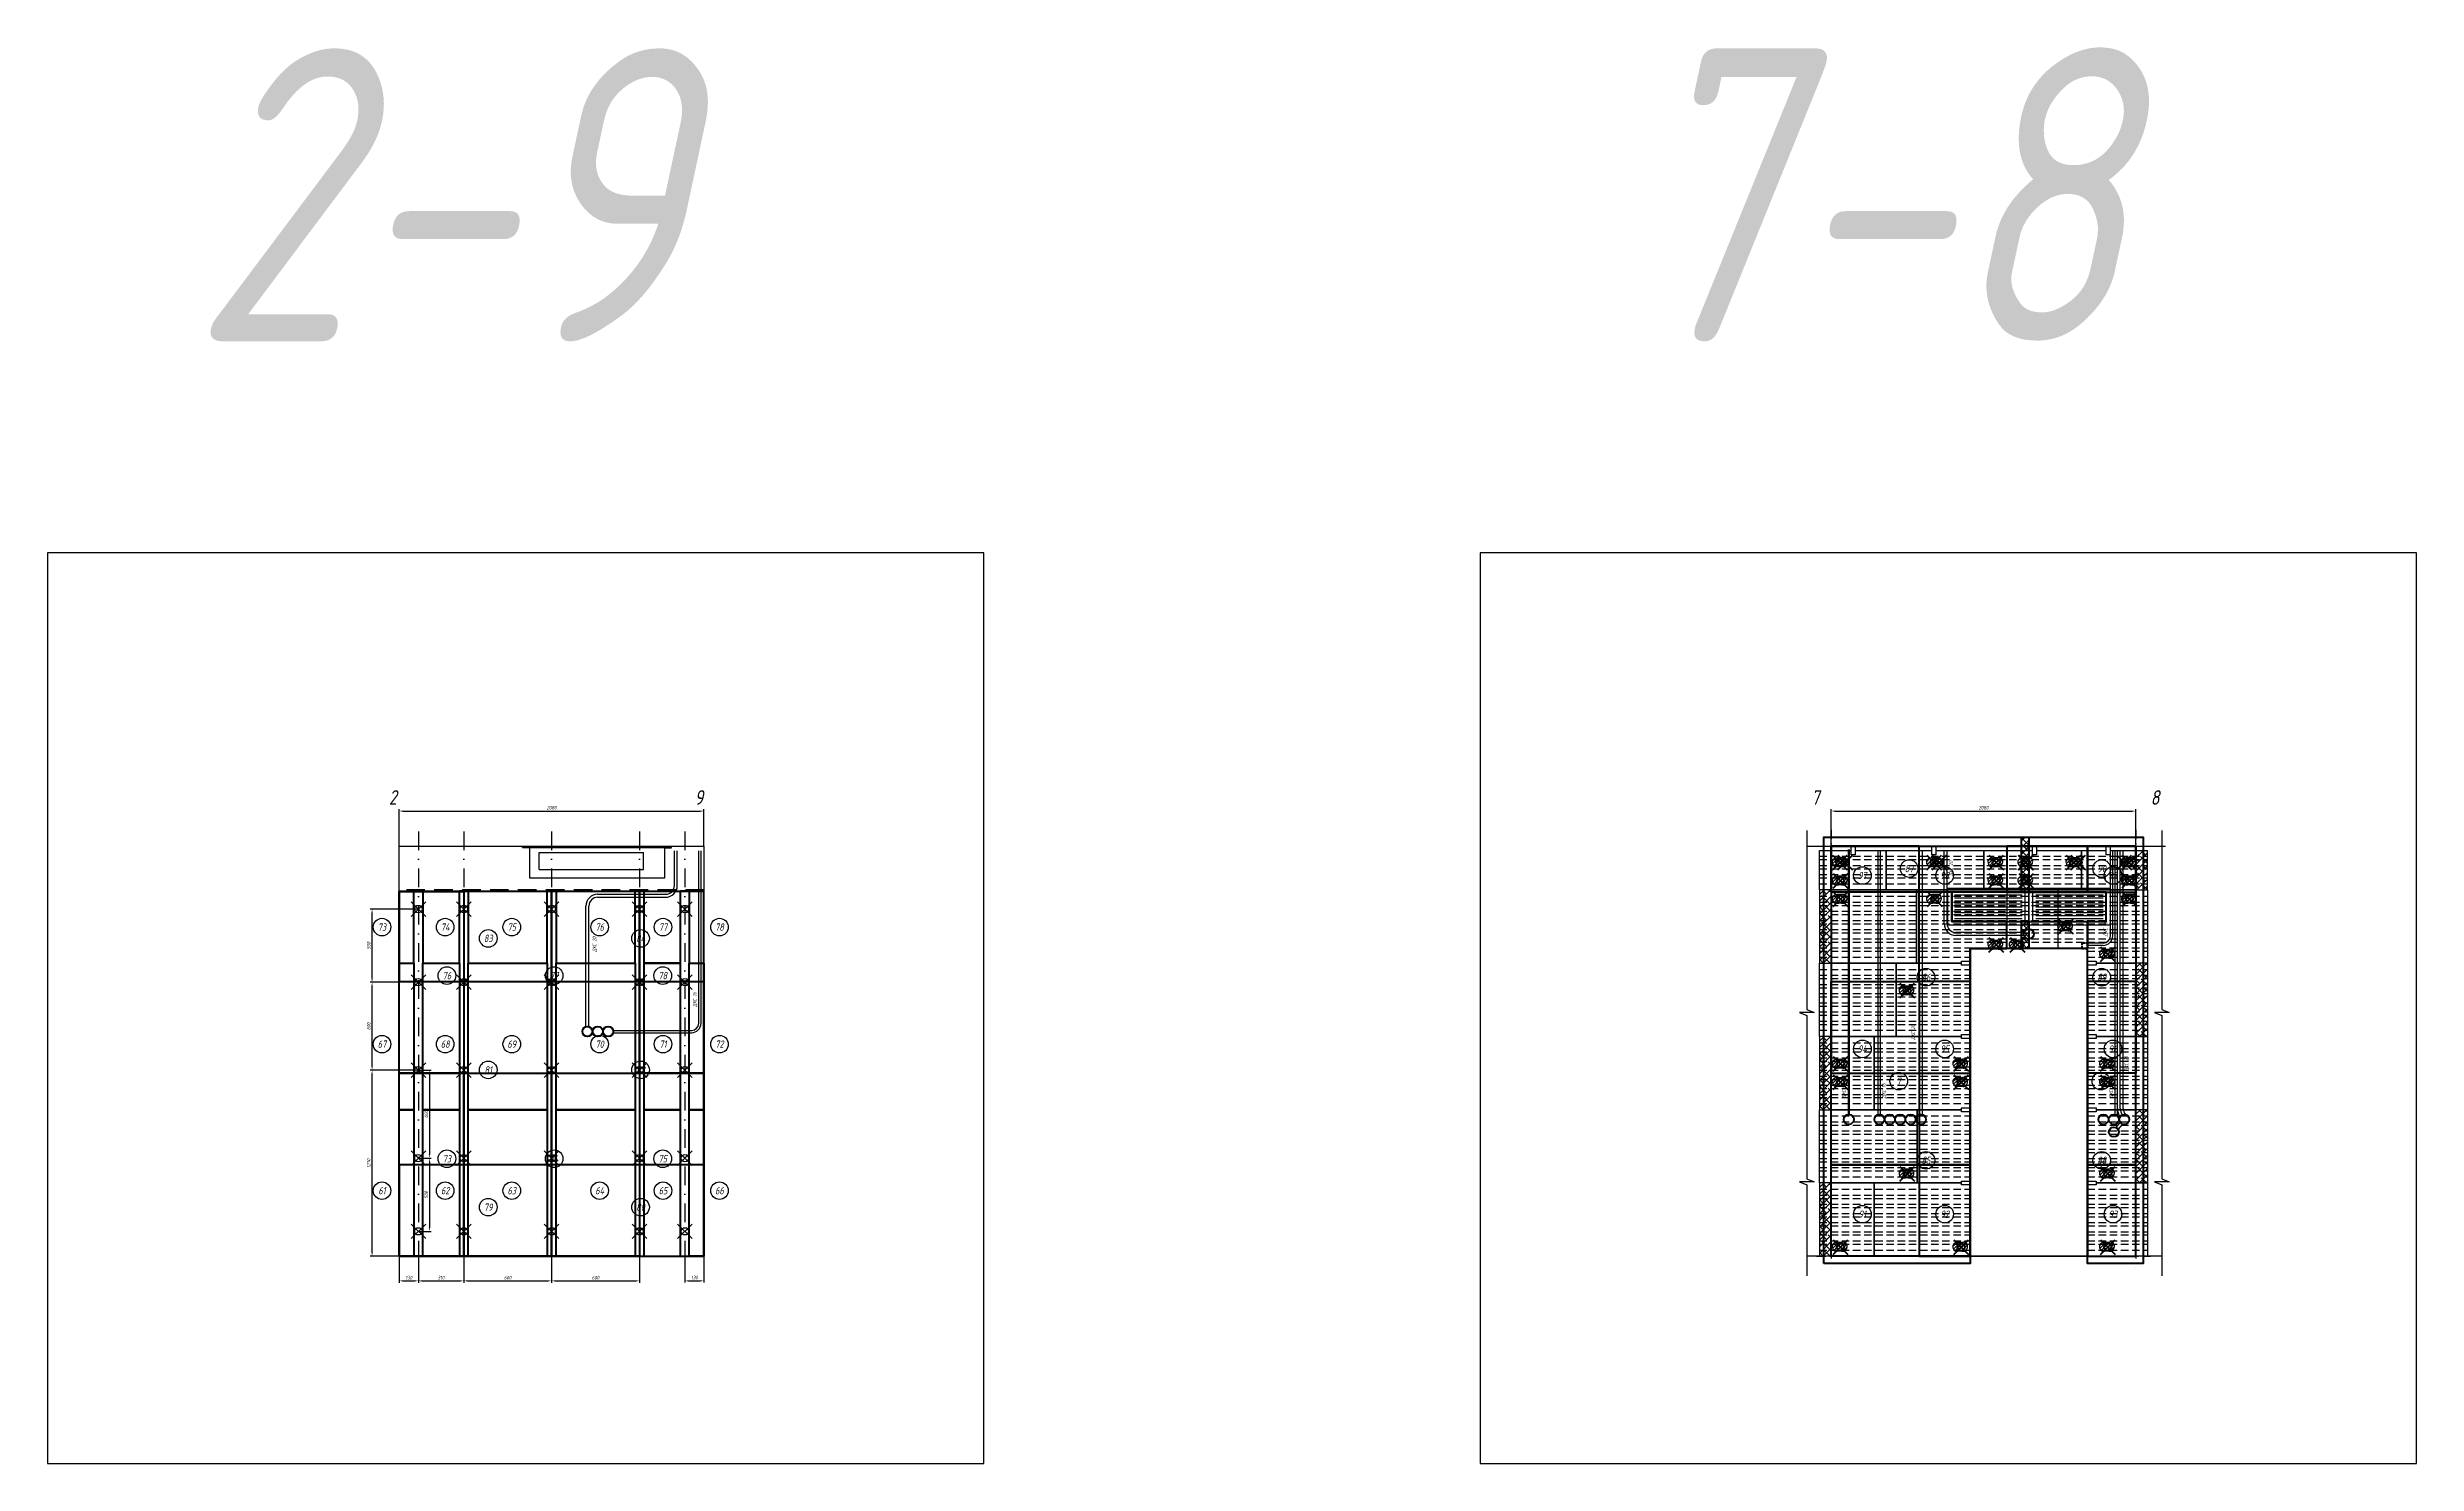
# Model space of a CAD drawing. Header units: millimetres. Extents: x -58926 to 122586, y -58688 to 8347.
# Drawn here: x 18368 to 34544, y -1320 to 8347 of the extents above; entities that cross this region are included whole.
import ezdxf
from ezdxf.enums import TextEntityAlignment as Align

# ---------------------------------------------------------------- set-up
doc = ezdxf.new("R2010")
doc.units = ezdxf.units.MM
doc.header["$PDMODE"] = 35
doc.header["$PDSIZE"] = 50
for name, pattern in [('ACAD_ISO10W100', [18.5, 12, -3, 0.5, -3]), ('DASH2DOT', [31.75, 12.7, -6.35, 0, -6.35, 0, -6.35]), ('DASHDOT', [25.4, 12.7, -6.35, 0, -6.35]), ('DASHED', [19.05, 12.7, -6.35])]:
    doc.linetypes.add(name, pattern=pattern)
for name, color, linetype in [('01 Черновое', 7, 'Continuous'), ('02 ОВиК', 7, 'Continuous'), ('02 Розетки', 7, 'Continuous'), ('02 ЭОМ и СС', 7, 'Continuous'), ('03 Потолок', 7, 'Continuous'), ('04 Освещение', 7, 'Continuous'), ('05 Слаботочка', 7, 'Continuous'), ('06 Авт-ка климата', 7, 'Continuous'), ('08 Пож. и техн. сигн.', 7, 'Continuous'), ('101 Крепление', 7, 'Continuous'), ('101 Крепление размеры', 7, 'Continuous'), ('102 Звукоизоляция', 7, 'Continuous'), ('103 ГВЛ слой 1', 7, 'Continuous'), ('104 ГВЛ слой 2', 7, 'Continuous'), ('11 Привязка размеры', 7, 'Continuous')]:
    doc.layers.add(name, color=color, linetype=linetype)
doc.layers.add('100 noprint', color=1, linetype='Continuous', plot=False)
doc.styles.get("Standard").update_dxf_attribs({"font": 'arial.ttf'})
doc.styles.add('ГОСТ-ISOCPEUR', font='isocpeui.ttf', dxfattribs={"width": 0.8})
doc.dimstyles.new('ISO-25', dxfattribs={"dimtxt": 2.5, "dimasz": 2.5, "dimexe": 1.25, "dimexo": 0.625, "dimtad": 1, "dimtxsty": 'Standard', "dimcen": 2.5, "dimadec": 0, "dimazin": 0, "dimtfac": 1, "dimtmove": 0, "dimatfit": 3, "dimfxl": 1, "dimarcsym": 0})
pattern_1 = [(45, (-32368.85, 11411.367), (-22.45064, 22.45064), []), (135, (-32368.85, 11411.367), (-67.351921, 22.45064), [79.375, -47.625])]

msp = doc.modelspace()

# ---------------------------------------------------------------- texts
at = {"layer": '01 Черновое', "style": 'ГОСТ-ISOCPEUR', "width": 0.8}
for s, p in [('2', (20727.077, 3226.61)), ('9', (22816.99, 3226.61)), ('7', (30439.686, 3226.61)), ('8', (32758.367, 3226.61))]:
    msp.add_text(s, height=100, dxfattribs=at).set_placement(p, align=Align.MIDDLE)
at = {"layer": '02 Розетки', "char_height": 25, "width": 270.31285, "rotation": 90, "style": 'ГОСТ-ISOCPEUR'}
for insert, attachment_point in [((22090.95, 2172.014), 1), ((31123.806, 1572.014), 7)]:
    msp.add_mtext('{ДКС 20}', dxfattribs=dict(at, insert=insert, attachment_point=attachment_point))
at = {"layer": '04 Освещение', "char_height": 25, "width": 270.31285, "attachment_point": 7, "rotation": 90, "style": 'ГОСТ-ISOCPEUR'}
for insert in [(30651.323, 1173.866), (32476.873, 1173.673)]:
    msp.add_mtext('{ДКС 16}', dxfattribs=dict(at, insert=insert))
at = {"layer": '05 Слаботочка', "char_height": 25, "width": 270.31285, "rotation": 90, "style": 'ГОСТ-ISOCPEUR'}
for s, insert, attachment_point in [('{ДКС 20}', (31382.518, 2690.278), 7), ('{ДКС 16}', (22775.408, 1796.627), 1), ('{ДКС 16}', (30923.348, 1173.741), 7)]:
    msp.add_mtext(s, dxfattribs=dict(at, insert=insert, attachment_point=attachment_point))
at = {"layer": '06 Авт-ка климата', "insert": (32579.971, 1356.876), "char_height": 25, "width": 270.31285, "attachment_point": 7, "rotation": 90, "style": 'ГОСТ-ISOCPEUR'}
msp.add_mtext('{ДКС 20}', dxfattribs=at)
at = {"layer": '08 Пож. и техн. сигн.', "insert": (32437.914, 2277.873), "char_height": 25, "width": 270.31285, "attachment_point": 7, "rotation": 90, "style": 'ГОСТ-ISOCPEUR'}
msp.add_mtext('{ДКС 16}', dxfattribs=at)
at = {"layer": '100 noprint', "style": 'ГОСТ-ISOCPEUR', "width": 0.8}
for s, p in [('2-9', (19351.569, 6340.216)), ('7-8', (29134.066, 6340.216))]:
    msp.add_text(s, height=2000, dxfattribs=at).set_placement(p)
at = {"layer": '102 Звукоизоляция', "color": 74, "style": 'ГОСТ-ISOCPEUR', "width": 0.8}
for s, p in [('73', (20652.751, 2341.871)), ('74', (21084.265, 2341.871)), ('75', (21538.895, 2341.871)), ('76', (22138.895, 2341.871)), ('77', (22571.445, 2341.871)), ('78', (22956.725, 2341.871)), ('67', (20652.751, 1542.955)), ('68', (21084.265, 1542.955)), ('69', (21538.895, 1542.955)), ('70', (22138.895, 1542.955)), ('71', (22571.445, 1542.955)), ('72', (22956.725, 1542.955)), ('7', (31008.25, 1289.999)), ('8', (32387.506, 1289.999)), ('61', (20652.751, 542.955)), ('62', (21084.265, 542.955)), ('63', (21538.895, 542.955)), ('64', (22138.895, 542.955)), ('65', (22571.445, 542.955)), ('66', (22956.725, 542.955))]:
    msp.add_text(s, height=50, dxfattribs=at).set_placement(p, align=Align.MIDDLE)
at = {"layer": '103 ГВЛ слой 1', "color": 6, "style": 'ГОСТ-ISOCPEUR', "width": 0.8}
for s, p in [('87', (31078.981, 2741.286)), ('90', (32394.12, 2741.286)), ('76', (21095.983, 2010.79)), ('77', (21828.014, 2010.79)), ('78', (22569.678, 2010.79)), ('86', (31194.12, 1999.576)), ('89', (32394.12, 1999.576)), ('73', (21095.983, 760.79)), ('74', (21828.014, 760.79)), ('75', (22569.678, 760.79)), ('85', (31194.12, 749.576)), ('88', (32394.12, 749.576))]:
    msp.add_text(s, height=50, dxfattribs=at).set_placement(p, align=Align.MIDDLE)
at = {"layer": '104 ГВЛ слой 2', "color": 3, "style": 'ГОСТ-ISOCPEUR', "width": 0.8}
for s, p in [('97', (30760.164, 2693.892)), ('98', (31321.97, 2693.892)), ('99', (32470.832, 2693.892)), ('83', (21378.136, 2264.762)), ('84', (22418.136, 2264.762)), ('94', (30760.164, 1510.313)), ('95', (31321.97, 1510.313)), ('96', (32470.832, 1510.313)), ('81', (21378.136, 1367.214)), ('82', (22418.136, 1367.214)), ('79', (21378.136, 430.213)), ('80', (22418.136, 430.213)), ('91', (30760.164, 382.213)), ('92', (31321.97, 382.213)), ('93', (32470.832, 382.213))]:
    msp.add_text(s, height=50, dxfattribs=at).set_placement(p, align=Align.MIDDLE)

# ---------------------------------------------------------------- blocks, each defined once
blk = doc.blocks.new('*D137')
at = {"layer": '101 Крепление размеры', "color": 0, "lineweight": -2}
for p, q in [((20901, 1365), (20572, 1365)), ((20585, 120), (20585, 1340)), ((20901, 95), (20572, 95))]:
    blk.add_line(p, q, dxfattribs=at)
at = {"layer": '101 Крепление размеры', "color": 0}
for points in [[(20589, 1340), (20581, 1340), (20585, 1365)], [(20581, 120), (20589, 120), (20585, 95)]]:
    blk.add_solid(points, dxfattribs=at)
at = {"layer": 'Defpoints', "color": 0}
for p in [(20585, 1365), (20901, 1365), (20901, 95)]:
    blk.add_point(p, dxfattribs=at)
at = {"layer": '101 Крепление размеры', "color": 0, "insert": (20562, 730), "char_height": 25, "attachment_point": 5, "rotation": 90, "style": 'ГОСТ-ISOCPEUR'}
blk.add_mtext('1270', dxfattribs=at)
blk = doc.blocks.new('*D138')
at = {"layer": '101 Крепление размеры', "color": 0, "lineweight": -2}
for p, q in [((20901, 1965), (20572, 1965)), ((20585, 1390), (20585, 1940)), ((20901, 1365), (20572, 1365))]:
    blk.add_line(p, q, dxfattribs=at)
at = {"layer": '101 Крепление размеры', "color": 0}
for points in [[(20589, 1940), (20581, 1940), (20585, 1965)], [(20581, 1390), (20589, 1390), (20585, 1365)]]:
    blk.add_solid(points, dxfattribs=at)
at = {"layer": 'Defpoints', "color": 0}
for p in [(20585, 1965), (20901, 1965), (20901, 1365)]:
    blk.add_point(p, dxfattribs=at)
at = {"layer": '101 Крепление размеры', "color": 0, "insert": (20562, 1665), "char_height": 25, "attachment_point": 5, "rotation": 90, "style": 'ГОСТ-ISOCPEUR'}
blk.add_mtext('600', dxfattribs=at)
blk = doc.blocks.new('*D139')
at = {"layer": '101 Крепление размеры', "color": 0, "lineweight": -2}
for p, q in [((20901, 2465), (20572, 2465)), ((20585, 1990), (20585, 2440)), ((20901, 1965), (20572, 1965))]:
    blk.add_line(p, q, dxfattribs=at)
at = {"layer": '101 Крепление размеры', "color": 0}
for points in [[(20589, 2440), (20581, 2440), (20585, 2465)], [(20581, 1990), (20589, 1990), (20585, 1965)]]:
    blk.add_solid(points, dxfattribs=at)
at = {"layer": 'Defpoints', "color": 0}
for p in [(20585, 2465), (20901, 2465), (20901, 1965)]:
    blk.add_point(p, dxfattribs=at)
at = {"layer": '101 Крепление размеры', "color": 0, "insert": (20562, 2215), "char_height": 25, "attachment_point": 5, "rotation": 90, "style": 'ГОСТ-ISOCPEUR'}
blk.add_mtext('500', dxfattribs=at)
blk = doc.blocks.new('*D140')
at = {"layer": '101 Крепление размеры', "color": 0, "lineweight": -2}
for p, q in [((20901, 1365), (20989, 1365)), ((20976, 1340), (20976, 790)), ((20901, 765), (20989, 765))]:
    blk.add_line(p, q, dxfattribs=at)
at = {"layer": '101 Крепление размеры', "color": 0}
for points in [[(20980, 1340), (20972, 1340), (20976, 1365)], [(20972, 790), (20980, 790), (20976, 765)]]:
    blk.add_solid(points, dxfattribs=at)
at = {"layer": 'Defpoints', "color": 0}
for p in [(20901, 1365), (20901, 765), (20976, 765)]:
    blk.add_point(p, dxfattribs=at)
at = {"layer": '101 Крепление размеры', "color": 0, "insert": (20954, 1065), "char_height": 25, "attachment_point": 5, "rotation": 90, "style": 'ГОСТ-ISOCPEUR'}
blk.add_mtext('600', dxfattribs=at)
blk = doc.blocks.new('*D141')
at = {"layer": '101 Крепление размеры', "color": 0, "lineweight": -2}
for p, q in [((20901, 765), (20989, 765)), ((20976, 740), (20976, 290)), ((20901, 265), (20989, 265))]:
    blk.add_line(p, q, dxfattribs=at)
at = {"layer": '101 Крепление размеры', "color": 0}
for points in [[(20980, 740), (20972, 740), (20976, 765)], [(20972, 290), (20980, 290), (20976, 265)]]:
    blk.add_solid(points, dxfattribs=at)
at = {"layer": 'Defpoints', "color": 0}
for p in [(20901, 765), (20901, 265), (20976, 265)]:
    blk.add_point(p, dxfattribs=at)
at = {"layer": '101 Крепление размеры', "color": 0, "insert": (20954, 515), "char_height": 25, "attachment_point": 5, "rotation": 90, "style": 'ГОСТ-ISOCPEUR'}
blk.add_mtext('500', dxfattribs=at)
blk = doc.blocks.new('*D143')
at = {"layer": '101 Крепление размеры', "color": 0, "lineweight": -2}
for p, q in [((20771, 95), (20771, -86)), ((20901, 95), (20901, -86)), ((20796, -73), (20876, -73))]:
    blk.add_line(p, q, dxfattribs=at)
at = {"layer": '101 Крепление размеры', "color": 0}
for points in [[(20796, -69), (20796, -77), (20771, -73)], [(20876, -77), (20876, -69), (20901, -73)]]:
    blk.add_solid(points, dxfattribs=at)
at = {"layer": 'Defpoints', "color": 0}
for p in [(20771, 95), (20901, 95), (20901, -73)]:
    blk.add_point(p, dxfattribs=at)
at = {"layer": '101 Крепление размеры', "color": 0, "insert": (20836, -51), "char_height": 25, "attachment_point": 5, "style": 'ГОСТ-ISOCPEUR'}
blk.add_mtext('130', dxfattribs=at)
blk = doc.blocks.new('*D144')
at = {"layer": '101 Крепление размеры', "color": 0, "lineweight": -2}
for p, q in [((20901, 95), (20901, -86)), ((21211, 95), (21211, -86)), ((20926, -73), (21186, -73))]:
    blk.add_line(p, q, dxfattribs=at)
at = {"layer": '101 Крепление размеры', "color": 0}
for points in [[(20926, -69), (20926, -77), (20901, -73)], [(21186, -77), (21186, -69), (21211, -73)]]:
    blk.add_solid(points, dxfattribs=at)
at = {"layer": 'Defpoints', "color": 0}
for p in [(20901, 95), (21211, 95), (21211, -73)]:
    blk.add_point(p, dxfattribs=at)
at = {"layer": '101 Крепление размеры', "color": 0, "insert": (21056, -51), "char_height": 25, "attachment_point": 5, "style": 'ГОСТ-ISOCPEUR'}
blk.add_mtext('310', dxfattribs=at)
blk = doc.blocks.new('*D145')
at = {"layer": '101 Крепление размеры', "color": 0, "lineweight": -2}
for p, q in [((21211, 95), (21211, -86)), ((21811, 95), (21811, -86)), ((21236, -73), (21786, -73))]:
    blk.add_line(p, q, dxfattribs=at)
at = {"layer": '101 Крепление размеры', "color": 0}
for points in [[(21236, -69), (21236, -77), (21211, -73)], [(21786, -77), (21786, -69), (21811, -73)]]:
    blk.add_solid(points, dxfattribs=at)
at = {"layer": 'Defpoints', "color": 0}
for p in [(21211, 95), (21811, 95), (21811, -73)]:
    blk.add_point(p, dxfattribs=at)
at = {"layer": '101 Крепление размеры', "color": 0, "insert": (21511, -51), "char_height": 25, "attachment_point": 5, "style": 'ГОСТ-ISOCPEUR'}
blk.add_mtext('600', dxfattribs=at)
blk = doc.blocks.new('*D146')
at = {"layer": '101 Крепление размеры', "color": 0, "lineweight": -2}
for p, q in [((21811, 95), (21811, -86)), ((22411, 95), (22411, -86)), ((21836, -73), (22386, -73))]:
    blk.add_line(p, q, dxfattribs=at)
at = {"layer": '101 Крепление размеры', "color": 0}
for points in [[(21836, -69), (21836, -77), (21811, -73)], [(22386, -77), (22386, -69), (22411, -73)]]:
    blk.add_solid(points, dxfattribs=at)
at = {"layer": 'Defpoints', "color": 0}
for p in [(21811, 95), (22411, 95), (22411, -73)]:
    blk.add_point(p, dxfattribs=at)
at = {"layer": '101 Крепление размеры', "color": 0, "insert": (22111, -51), "char_height": 25, "attachment_point": 5, "style": 'ГОСТ-ISOCPEUR'}
blk.add_mtext('600', dxfattribs=at)
blk = doc.blocks.new('*D147')
at = {"layer": '101 Крепление размеры', "color": 0, "lineweight": -2}
for p, q in [((22721, 95), (22721, -85)), ((22851, 95), (22851, -85)), ((22746, -73), (22826, -73))]:
    blk.add_line(p, q, dxfattribs=at)
at = {"layer": '101 Крепление размеры', "color": 0}
for points in [[(22746, -69), (22746, -77), (22721, -73)], [(22826, -77), (22826, -69), (22851, -73)]]:
    blk.add_solid(points, dxfattribs=at)
at = {"layer": 'Defpoints', "color": 0}
for p in [(22721, 95), (22851, 95), (22851, -73)]:
    blk.add_point(p, dxfattribs=at)
at = {"layer": '101 Крепление размеры', "color": 0, "insert": (22786, -50), "char_height": 25, "attachment_point": 5, "style": 'ГОСТ-ISOCPEUR'}
blk.add_mtext('130', dxfattribs=at)
blk = doc.blocks.new('*D408')
at = {"layer": '01 Черновое', "color": 0, "lineweight": -2}
for p, q in [((20771, 2895), (20771, 3147)), ((20796, 3134), (22826, 3134)), ((22851, 2895), (22851, 3147))]:
    blk.add_line(p, q, dxfattribs=at)
at = {"layer": '01 Черновое', "color": 0}
for points in [[(20796, 3138), (20796, 3130), (20771, 3134)], [(22826, 3130), (22826, 3138), (22851, 3134)]]:
    blk.add_solid(points, dxfattribs=at)
at = {"layer": 'Defpoints', "color": 0}
for p in [(22851, 3134), (20771, 2895), (22851, 2895)]:
    blk.add_point(p, dxfattribs=at)
at = {"layer": '01 Черновое', "color": 0, "insert": (21811, 3157), "char_height": 25, "attachment_point": 5, "style": 'ГОСТ-ISOCPEUR'}
blk.add_mtext('2080', dxfattribs=at)
blk = doc.blocks.new('плита')
at = {"lineweight": -2}
blk.add_lwpolyline([(0, 500), (667, 500), (667, 0), (0, 0)], close=True, dxfattribs=at)
blk = doc.blocks.new('АП 500х200')
at = {"color": 0, "lineweight": -2}
for p, q in [((-507, 207), (-47, 207)), ((-507, 187), (-47, 187)), ((-507, 167), (-47, 167)), ((-507, 147), (-47, 147)), ((-507, 127), (-47, 127)), ((-507, 107), (-47, 107)), ((-507, 87), (-47, 87)), ((-507, 67), (-47, 67)), ((-507, 47), (-47, 47))]:
    blk.add_line(p, q, dxfattribs=at)
for points in [[(-554, 0), (-554, 254), (0, 254), (0, 0)], [(-527, 27), (-527, 227), (-27, 227), (-27, 27)]]:
    blk.add_lwpolyline(points, close=True, dxfattribs=at)
blk = doc.blocks.new('*D409')
at = {"layer": '01 Черновое', "color": 0, "lineweight": -2}
for p, q in [((30547, 2865), (30547, 3147)), ((30572, 3134), (32602, 3134)), ((32627, 2865), (32627, 3147))]:
    blk.add_line(p, q, dxfattribs=at)
at = {"layer": '01 Черновое', "color": 0}
for points in [[(30572, 3138), (30572, 3130), (30547, 3134)], [(32602, 3130), (32602, 3138), (32627, 3134)]]:
    blk.add_solid(points, dxfattribs=at)
at = {"layer": 'Defpoints', "color": 0}
for p in [(32627, 3134), (30547, 2865), (32627, 2865)]:
    blk.add_point(p, dxfattribs=at)
at = {"layer": '01 Черновое', "color": 0, "insert": (31587, 3157), "char_height": 25, "attachment_point": 5, "style": 'ГОСТ-ISOCPEUR'}
blk.add_mtext('2080', dxfattribs=at)

# ---------------------------------------------------------------- dimensions: what is measured, and where the dimension line sits
at = {"layer": '01 Черновое'}
for base, p1, p2, picture, middle in [((22851.014, 3134.111), (20771.014, 2895.176), (22851.014, 2895.176), '*D408', (21811.014, 3156.611)), ((32626.742, 3134.111), (30546.742, 2865.176), (32626.742, 2865.176), '*D409', (31586.742, 3156.611))]:
    dim = msp.add_linear_dim(base=base, p1=p1, p2=p2, dimstyle='ISO-25', override={"dimtxt": 25, "dimasz": 25, "dimexe": 12.5, "dimexo": 0, "dimgap": 10, "dimtxsty": 'ГОСТ-ISOCPEUR'}, dxfattribs=at)
    dim.commit()
    dim.dimension.update_dxf_attribs({"geometry": picture, "text_midpoint": middle})
at = {"layer": '101 Крепление размеры'}
for base, p1, p2, picture, middle in [((20584.807, 2465.176), (20901.014, 1965.176), (20901.014, 2465.176), '*D139', (20562.307, 2215.176)), ((20976.236, 765.176), (20901.014, 1365.176), (20901.014, 765.176), '*D140', (20953.736, 1065.176)), ((20976.236, 265.176), (20901.014, 765.176), (20901.014, 265.176), '*D141', (20953.736, 515.176))]:
    dim = msp.add_linear_dim(base=base, p1=p1, p2=p2, angle=90, dimstyle='ISO-25', override={"dimtxt": 25, "dimasz": 25, "dimexe": 12.5, "dimexo": 0, "dimgap": 10, "dimlfac": 1, "dimtxsty": 'ГОСТ-ISOCPEUR'}, dxfattribs=at)
    dim.commit()
    dim.dimension.update_dxf_attribs({"geometry": picture, "text_midpoint": middle})
for base, p1, p2, picture, middle in [((20584.807, 1965.176), (20901.014, 1365.176), (20901.014, 1965.176), '*D138', (20584.807, 1665.176)), ((20584.807, 1365.176), (20901.014, 95.176), (20901.014, 1365.176), '*D137', (20584.807, 730.176))]:
    dim = msp.add_linear_dim(base=base, p1=p1, p2=p2, angle=90, dimstyle='ISO-25', override={"dimtxt": 25, "dimasz": 25, "dimexe": 12.5, "dimexo": 0, "dimgap": 10, "dimlfac": 1, "dimtxsty": 'ГОСТ-ISOCPEUR'}, dxfattribs=at)
    dim.commit()
    dim.dimension.update_dxf_attribs({"geometry": picture, "text_midpoint": middle, "dimtype": 160})
for base, p1, p2, picture, middle in [((20901.014, -73.131), (20771.014, 95.176), (20901.014, 95.176), '*D143', (20836.014, -50.631)), ((21211.014, -73.131), (20901.014, 95.176), (21211.014, 95.176), '*D144', (21056.014, -50.631)), ((21811.014, -73.131), (21211.014, 95.176), (21811.014, 95.176), '*D145', (21511.014, -50.631)), ((22411.014, -73.131), (21811.014, 95.176), (22411.014, 95.176), '*D146', (22111.014, -50.631)), ((22851.014, -72.922), (22721.014, 95.176), (22851.014, 95.176), '*D147', (22786.014, -50.422))]:
    dim = msp.add_linear_dim(base=base, p1=p1, p2=p2, dimstyle='ISO-25', override={"dimtxt": 25, "dimasz": 25, "dimexe": 12.5, "dimexo": 0, "dimgap": 10, "dimlfac": 1, "dimtxsty": 'ГОСТ-ISOCPEUR'}, dxfattribs=at)
    dim.commit()
    dim.dimension.update_dxf_attribs({"geometry": picture, "text_midpoint": middle})

# ---------------------------------------------------------------- hatches: boundary and pattern name
at = {"layer": '01 Черновое'}
h = msp.add_hatch(dxfattribs=at)
h.set_pattern_fill('ANSI38', color=256, scale=10, style=0)
h.set_pattern_definition(pattern_1)
h.paths.add_polyline_path([(32706.742, 2595.176), (32706.742, 2865.176), (32626.742, 2865.176), (32626.742, 2595.176)])
h = msp.add_hatch(dxfattribs=at)
h.set_pattern_fill('ANSI38', color=256, scale=10, style=0)
h.set_pattern_definition([(45, (-32368.85, 13411.367), (-22.45064, 22.45064), []), (135, (-32368.85, 13411.367), (-67.351921, 22.45064), [79.375, -47.625])])
h.paths.add_polyline_path([(30546.742, 2095.176), (30546.742, 2595.176), (30466.742, 2595.176), (30466.742, 2095.176)])
h = msp.add_hatch(dxfattribs=at)
h.set_pattern_fill('ANSI38', color=256, scale=10, style=0)
h.set_pattern_definition([(45, (-30208.85, 12911.367), (-22.45064, 22.45064), []), (135, (-30208.85, 12911.367), (-67.351921, 22.45064), [79.375, -47.625])])
h.paths.add_polyline_path([(32706.742, 1595.176), (32706.742, 2095.176), (32626.742, 2095.176), (32626.742, 1595.176)])
h = msp.add_hatch(dxfattribs=at)
h.set_pattern_fill('ANSI38', color=256, scale=10, style=0)
h.set_pattern_definition([(45, (-32368.85, 12411.367), (-22.45064, 22.45064), []), (135, (-32368.85, 12411.367), (-67.351921, 22.45064), [79.375, -47.625])])
h.paths.add_polyline_path([(30546.742, 1095.176), (30546.742, 1595.176), (30466.742, 1595.176), (30466.742, 1095.176)])
h = msp.add_hatch(dxfattribs=at)
h.set_pattern_fill('ANSI38', color=256, scale=10, style=0)
h.set_pattern_definition([(45, (-30208.85, 11911.367), (-22.45064, 22.45064), []), (135, (-30208.85, 11911.367), (-67.351921, 22.45064), [79.375, -47.625])])
h.paths.add_polyline_path([(32706.742, 595.176), (32706.742, 1095.176), (32626.742, 1095.176), (32626.742, 595.176)])
h = msp.add_hatch(dxfattribs=at)
h.set_pattern_fill('ANSI38', color=256, scale=10, style=0)
h.set_pattern_definition(pattern_1)
h.paths.add_polyline_path([(30546.742, 95.176), (30546.742, 595.176), (30466.742, 595.176), (30466.742, 95.176)])
at = {"layer": '101 Крепление'}
h = msp.add_hatch(dxfattribs=at)
h.set_pattern_fill('ANSI31', color=5, scale=5, style=0)
h.set_pattern_definition([(45, (30393.338, 253.25), (-11.22532, 11.22532), [])])
edge = h.paths.add_edge_path()
edge.add_spline(control_points=[(30554.175, 2786.612), (30554.175, 2794.642), (30568.974, 2820.447), (30606.49, 2809.744), (30640.543, 2819.617), (30658.392, 2796.903), (30654.258, 2774.226), (30639.403, 2748.308), (30605.613, 2762.155), (30567.886, 2745.515), (30554.175, 2775.396), (30554.175, 2786.612)], knot_values=[0, 0, 0, 0, 24.090393643, 73.187847538, 99.987785304, 121.688894079, 145.296588192, 167.746437552, 198.185834225, 237.512893884, 271.160901543, 271.160901543, 271.160901543, 271.160901543], degree=3, periodic=1)
h = msp.add_hatch(dxfattribs=at)
h.set_pattern_fill('ANSI31', color=5, scale=5, style=0)
h.set_pattern_definition([(45, (30370.488, 253.25), (-11.22532, 11.22532), [])])
edge = h.paths.add_edge_path()
edge.add_spline(control_points=[(31197.574, 2786.612), (31197.574, 2794.642), (31212.373, 2820.447), (31249.888, 2809.744), (31283.942, 2819.617), (31301.791, 2796.903), (31297.657, 2774.226), (31282.802, 2748.308), (31249.012, 2762.155), (31211.285, 2745.515), (31197.574, 2775.396), (31197.574, 2786.612)], knot_values=[0, 0, 0, 0, 24.090393643, 73.187847538, 99.987785304, 121.688894079, 145.296588192, 167.746437552, 198.185834225, 237.512893884, 271.160901543, 271.160901543, 271.160901543, 271.160901543], degree=3, periodic=1)
h = msp.add_hatch(dxfattribs=at)
h.set_pattern_fill('ANSI31', color=5, scale=5, style=0)
h.set_pattern_definition([(45, (30266.697, 253.25), (-11.22532, 11.22532), [])])
edge = h.paths.add_edge_path()
edge.add_spline(control_points=[(31616.429, 2786.612), (31616.429, 2794.642), (31631.228, 2820.447), (31668.744, 2809.744), (31702.797, 2819.617), (31720.647, 2796.903), (31716.512, 2774.226), (31701.658, 2748.308), (31667.867, 2762.155), (31630.14, 2745.515), (31616.429, 2775.396), (31616.429, 2786.612)], knot_values=[0, 0, 0, 0, 24.090393643, 73.187847538, 99.987785304, 121.688894079, 145.296588192, 167.746437552, 198.185834225, 237.512893884, 271.160901543, 271.160901543, 271.160901543, 271.160901543], degree=3, periodic=1)
h = msp.add_hatch(dxfattribs=at)
h.set_pattern_fill('ANSI31', color=5, scale=5, style=0)
h.set_pattern_definition([(45, (30471.08, 253.25), (-11.22532, 11.22532), [])])
edge = h.paths.add_edge_path()
edge.add_spline(control_points=[(31820.813, 2786.612), (31820.813, 2794.642), (31835.612, 2820.447), (31873.127, 2809.744), (31907.18, 2819.617), (31925.03, 2796.903), (31920.896, 2774.226), (31906.041, 2748.308), (31872.25, 2762.155), (31834.523, 2745.515), (31820.813, 2775.396), (31820.813, 2786.612)], knot_values=[0, 0, 0, 0, 24.090393643, 73.187847538, 99.987785304, 121.688894079, 145.296588192, 167.746437552, 198.185834225, 237.512893884, 271.160901543, 271.160901543, 271.160901543, 271.160901543], degree=3, periodic=1)
h = msp.add_hatch(dxfattribs=at)
h.set_pattern_fill('ANSI31', color=5, scale=5, style=0)
h.set_pattern_definition([(45, (30799.326, 253.25), (-11.22532, 11.22532), [])])
edge = h.paths.add_edge_path()
edge.add_spline(control_points=[(32149.059, 2786.612), (32149.059, 2794.642), (32163.858, 2820.447), (32201.373, 2809.744), (32235.426, 2819.617), (32253.276, 2796.903), (32249.142, 2774.226), (32234.287, 2748.308), (32200.497, 2762.155), (32162.77, 2745.515), (32149.059, 2775.396), (32149.059, 2786.612)], knot_values=[0, 0, 0, 0, 24.090393643, 73.187847538, 99.987785304, 121.688894079, 145.296588192, 167.746437552, 198.185834225, 237.512893884, 271.160901543, 271.160901543, 271.160901543, 271.160901543], degree=3, periodic=1)
h = msp.add_hatch(dxfattribs=at)
h.set_pattern_fill('ANSI31', color=5, scale=5, style=0)
h.set_pattern_definition([(45, (31178.071, 253.25), (-11.22532, 11.22532), [])])
edge = h.paths.add_edge_path()
edge.add_spline(control_points=[(32527.804, 2786.612), (32527.804, 2794.642), (32542.603, 2820.447), (32580.119, 2809.744), (32614.172, 2819.617), (32632.022, 2796.903), (32627.887, 2774.226), (32613.033, 2748.308), (32579.242, 2762.155), (32541.515, 2745.515), (32527.804, 2775.396), (32527.804, 2786.612)], knot_values=[0, 0, 0, 0, 24.090393643, 73.187847538, 99.987785304, 121.688894079, 145.296588192, 167.746437552, 198.185834225, 237.512893884, 271.160901543, 271.160901543, 271.160901543, 271.160901543], degree=3, periodic=1)
h = msp.add_hatch(dxfattribs=at)
h.set_pattern_fill('ANSI31', color=5, scale=5, style=0)
h.set_pattern_definition([(45, (30393.338, 128.25), (-11.22532, 11.22532), [])])
edge = h.paths.add_edge_path()
edge.add_spline(control_points=[(30554.175, 2661.612), (30554.175, 2669.642), (30568.974, 2695.447), (30606.49, 2684.744), (30640.543, 2694.617), (30658.392, 2671.903), (30654.258, 2649.226), (30639.403, 2623.308), (30605.613, 2637.155), (30567.886, 2620.515), (30554.175, 2650.396), (30554.175, 2661.612)], knot_values=[0, 0, 0, 0, 24.090393643, 73.187847538, 99.987785304, 121.688894079, 145.296588192, 167.746437552, 198.185834225, 237.512893884, 271.160901543, 271.160901543, 271.160901543, 271.160901543], degree=3, periodic=1)
h = msp.add_hatch(dxfattribs=at)
h.set_pattern_fill('ANSI31', color=5, scale=5, style=0)
h.set_pattern_definition([(45, (30266.697, 128.25), (-11.22532, 11.22532), [])])
edge = h.paths.add_edge_path()
edge.add_spline(control_points=[(31616.429, 2661.612), (31616.429, 2669.642), (31631.228, 2695.447), (31668.744, 2684.744), (31702.797, 2694.617), (31720.647, 2671.903), (31716.512, 2649.226), (31701.658, 2623.308), (31667.867, 2637.155), (31630.14, 2620.515), (31616.429, 2650.396), (31616.429, 2661.612)], knot_values=[0, 0, 0, 0, 24.090393643, 73.187847538, 99.987785304, 121.688894079, 145.296588192, 167.746437552, 198.185834225, 237.512893884, 271.160901543, 271.160901543, 271.160901543, 271.160901543], degree=3, periodic=1)
h = msp.add_hatch(dxfattribs=at)
h.set_pattern_fill('ANSI31', color=5, scale=5, style=0)
h.set_pattern_definition([(45, (30471.08, 128.25), (-11.22532, 11.22532), [])])
edge = h.paths.add_edge_path()
edge.add_spline(control_points=[(31820.813, 2661.612), (31820.813, 2669.642), (31835.612, 2695.447), (31873.127, 2684.744), (31907.18, 2694.617), (31925.03, 2671.903), (31920.896, 2649.226), (31906.041, 2623.308), (31872.25, 2637.155), (31834.523, 2620.515), (31820.813, 2650.396), (31820.813, 2661.612)], knot_values=[0, 0, 0, 0, 24.090393643, 73.187847538, 99.987785304, 121.688894079, 145.296588192, 167.746437552, 198.185834225, 237.512893884, 271.160901543, 271.160901543, 271.160901543, 271.160901543], degree=3, periodic=1)
h = msp.add_hatch(dxfattribs=at)
h.set_pattern_fill('ANSI31', color=5, scale=5, style=0)
h.set_pattern_definition([(45, (31178.071, 128.25), (-11.22532, 11.22532), [])])
edge = h.paths.add_edge_path()
edge.add_spline(control_points=[(32527.804, 2661.612), (32527.804, 2669.642), (32542.603, 2695.447), (32580.119, 2684.744), (32614.172, 2694.617), (32632.022, 2671.903), (32627.887, 2649.226), (32613.033, 2623.308), (32579.242, 2637.155), (32541.515, 2620.515), (32527.804, 2650.396), (32527.804, 2661.612)], knot_values=[0, 0, 0, 0, 24.090393643, 73.187847538, 99.987785304, 121.688894079, 145.296588192, 167.746437552, 198.185834225, 237.512893884, 271.160901543, 271.160901543, 271.160901543, 271.160901543], degree=3, periodic=1)
h = msp.add_hatch(dxfattribs=at)
h.set_pattern_fill('ANSI31', color=5, scale=5, style=0)
h.set_pattern_definition([(45, (30393.338, 3.25), (-11.22532, 11.22532), [])])
edge = h.paths.add_edge_path()
edge.add_spline(control_points=[(30554.175, 2536.612), (30554.175, 2544.642), (30568.974, 2570.447), (30606.49, 2559.744), (30640.543, 2569.617), (30658.392, 2546.903), (30654.258, 2524.226), (30639.403, 2498.308), (30605.613, 2512.155), (30567.886, 2495.515), (30554.175, 2525.396), (30554.175, 2536.612)], knot_values=[0, 0, 0, 0, 24.090393643, 73.187847538, 99.987785304, 121.688894079, 145.296588192, 167.746437552, 198.185834225, 237.512893884, 271.160901543, 271.160901543, 271.160901543, 271.160901543], degree=3, periodic=1)
h = msp.add_hatch(dxfattribs=at)
h.set_pattern_fill('ANSI31', color=5, scale=5, style=0)
h.set_pattern_definition([(45, (30370.488, 3.25), (-11.22532, 11.22532), [])])
edge = h.paths.add_edge_path()
edge.add_spline(control_points=[(31197.574, 2536.612), (31197.574, 2544.642), (31212.373, 2570.447), (31249.888, 2559.744), (31283.942, 2569.617), (31301.791, 2546.903), (31297.657, 2524.226), (31282.802, 2498.308), (31249.012, 2512.155), (31211.285, 2495.515), (31197.574, 2525.396), (31197.574, 2536.612)], knot_values=[0, 0, 0, 0, 24.090393643, 73.187847538, 99.987785304, 121.688894079, 145.296588192, 167.746437552, 198.185834225, 237.512893884, 271.160901543, 271.160901543, 271.160901543, 271.160901543], degree=3, periodic=1)
h = msp.add_hatch(dxfattribs=at)
h.set_pattern_fill('ANSI31', color=5, scale=5, style=0)
h.set_pattern_definition([(45, (31178.071, 3.25), (-11.22532, 11.22532), [])])
edge = h.paths.add_edge_path()
edge.add_spline(control_points=[(32527.804, 2536.612), (32527.804, 2544.642), (32542.603, 2570.447), (32580.119, 2559.744), (32614.172, 2569.617), (32632.022, 2546.903), (32627.887, 2524.226), (32613.033, 2498.308), (32579.242, 2512.155), (32541.515, 2495.515), (32527.804, 2525.396), (32527.804, 2536.612)], knot_values=[0, 0, 0, 0, 24.090393643, 73.187847538, 99.987785304, 121.688894079, 145.296588192, 167.746437552, 198.185834225, 237.512893884, 271.160901543, 271.160901543, 271.160901543, 271.160901543], degree=3, periodic=1)
h = msp.add_hatch(dxfattribs=at)
h.set_pattern_fill('ANSI31', color=5, scale=5, style=0)
h.set_pattern_definition([(45, (30743.02, -184.25), (-11.22532, 11.22532), [])])
edge = h.paths.add_edge_path()
edge.add_spline(control_points=[(32092.753, 2349.112), (32092.753, 2357.142), (32107.552, 2382.947), (32145.067, 2372.244), (32179.12, 2382.117), (32196.97, 2359.403), (32192.836, 2336.726), (32177.981, 2310.808), (32144.191, 2324.655), (32106.464, 2308.015), (32092.753, 2337.896), (32092.753, 2349.112)], knot_values=[0, 0, 0, 0, 24.090393643, 73.187847538, 99.987785304, 121.688894079, 145.296588192, 167.746437552, 198.185834225, 237.512893884, 271.160901543, 271.160901543, 271.160901543, 271.160901543], degree=3, periodic=1)
h = msp.add_hatch(dxfattribs=at)
h.set_pattern_fill('ANSI31', color=5, scale=5, style=0)
h.set_pattern_definition([(45, (30266.697, -309.25), (-11.22532, 11.22532), [])])
edge = h.paths.add_edge_path()
edge.add_spline(control_points=[(31616.429, 2224.112), (31616.429, 2232.142), (31631.228, 2257.947), (31668.744, 2247.244), (31702.797, 2257.117), (31720.647, 2234.403), (31716.512, 2211.726), (31701.658, 2185.808), (31667.867, 2199.655), (31630.14, 2183.015), (31616.429, 2212.896), (31616.429, 2224.112)], knot_values=[0, 0, 0, 0, 24.090393643, 73.187847538, 99.987785304, 121.688894079, 145.296588192, 167.746437552, 198.185834225, 237.512893884, 271.160901543, 271.160901543, 271.160901543, 271.160901543], degree=3, periodic=1)
h = msp.add_hatch(dxfattribs=at)
h.set_pattern_fill('ANSI31', color=5, scale=5, style=0)
h.set_pattern_definition([(45, (30412.135, -309.25), (-11.22532, 11.22532), [])])
edge = h.paths.add_edge_path()
edge.add_spline(control_points=[(31761.868, 2224.112), (31761.868, 2232.142), (31776.667, 2257.947), (31814.182, 2247.244), (31848.235, 2257.117), (31866.085, 2234.403), (31861.951, 2211.726), (31847.096, 2185.808), (31813.306, 2199.655), (31775.579, 2183.015), (31761.868, 2212.896), (31761.868, 2224.112)], knot_values=[0, 0, 0, 0, 24.090393643, 73.187847538, 99.987785304, 121.688894079, 145.296588192, 167.746437552, 198.185834225, 237.512893884, 271.160901543, 271.160901543, 271.160901543, 271.160901543], degree=3, periodic=1)
h = msp.add_hatch(dxfattribs=at)
h.set_pattern_fill('ANSI31', color=5, scale=5, style=0)
h.set_pattern_definition([(45, (31028.79, -371.75), (-11.22532, 11.22532), [])])
edge = h.paths.add_edge_path()
edge.add_spline(control_points=[(32378.523, 2161.612), (32378.523, 2169.642), (32393.322, 2195.447), (32430.838, 2184.744), (32464.891, 2194.617), (32482.741, 2171.903), (32478.606, 2149.226), (32463.752, 2123.308), (32429.961, 2137.155), (32392.234, 2120.515), (32378.523, 2150.396), (32378.523, 2161.612)], knot_values=[0, 0, 0, 0, 24.090393643, 73.187847538, 99.987785304, 121.688894079, 145.296588192, 167.746437552, 198.185834225, 237.512893884, 271.160901543, 271.160901543, 271.160901543, 271.160901543], degree=3, periodic=1)
h = msp.add_hatch(dxfattribs=at)
h.set_pattern_fill('ANSI31', color=5, scale=5, style=0)
h.set_pattern_definition([(45, (30182.76, -621.75), (-11.22532, 11.22532), [])])
edge = h.paths.add_edge_path()
edge.add_spline(control_points=[(31009.847, 1911.612), (31009.847, 1919.642), (31024.646, 1945.447), (31062.161, 1934.744), (31096.215, 1944.617), (31114.064, 1921.903), (31109.93, 1899.226), (31095.075, 1873.308), (31061.285, 1887.155), (31023.558, 1870.515), (31009.847, 1900.396), (31009.847, 1911.612)], knot_values=[0, 0, 0, 0, 24.090393643, 73.187847538, 99.987785304, 121.688894079, 145.296588192, 167.746437552, 198.185834225, 237.512893884, 271.160901543, 271.160901543, 271.160901543, 271.160901543], degree=3, periodic=1)
h = msp.add_hatch(dxfattribs=at)
h.set_pattern_fill('ANSI31', color=5, scale=5, style=0)
h.set_pattern_definition([(45, (30393.338, -1121.75), (-11.22532, 11.22532), [])])
edge = h.paths.add_edge_path()
edge.add_spline(control_points=[(30554.175, 1411.612), (30554.175, 1419.642), (30568.974, 1445.447), (30606.49, 1434.744), (30640.543, 1444.617), (30658.392, 1421.903), (30654.258, 1399.226), (30639.403, 1373.308), (30605.613, 1387.155), (30567.886, 1370.515), (30554.175, 1400.396), (30554.175, 1411.612)], knot_values=[0, 0, 0, 0, 24.090393643, 73.187847538, 99.987785304, 121.688894079, 145.296588192, 167.746437552, 198.185834225, 237.512893884, 271.160901543, 271.160901543, 271.160901543, 271.160901543], degree=3, periodic=1)
h = msp.add_hatch(dxfattribs=at)
h.set_pattern_fill('ANSI31', color=5, scale=5, style=0)
h.set_pattern_definition([(45, (30393.338, -1246.75), (-11.22532, 11.22532), [])])
edge = h.paths.add_edge_path()
edge.add_spline(control_points=[(30554.175, 1286.612), (30554.175, 1294.642), (30568.974, 1320.447), (30606.49, 1309.744), (30640.543, 1319.617), (30658.392, 1296.903), (30654.258, 1274.226), (30639.403, 1248.308), (30605.613, 1262.155), (30567.886, 1245.515), (30554.175, 1275.396), (30554.175, 1286.612)], knot_values=[0, 0, 0, 0, 24.090393643, 73.187847538, 99.987785304, 121.688894079, 145.296588192, 167.746437552, 198.185834225, 237.512893884, 271.160901543, 271.160901543, 271.160901543, 271.160901543], degree=3, periodic=1)
h = msp.add_hatch(dxfattribs=at)
h.set_pattern_fill('ANSI31', color=5, scale=5, style=0)
h.set_pattern_definition([(45, (30549.76, -1121.75), (-11.22532, 11.22532), [])])
edge = h.paths.add_edge_path()
edge.add_spline(control_points=[(31376.847, 1411.612), (31376.847, 1419.642), (31391.646, 1445.447), (31429.161, 1434.744), (31463.215, 1444.617), (31481.064, 1421.903), (31476.93, 1399.226), (31462.075, 1373.308), (31428.285, 1387.155), (31390.558, 1370.515), (31376.847, 1400.396), (31376.847, 1411.612)], knot_values=[0, 0, 0, 0, 24.090393643, 73.187847538, 99.987785304, 121.688894079, 145.296588192, 167.746437552, 198.185834225, 237.512893884, 271.160901543, 271.160901543, 271.160901543, 271.160901543], degree=3, periodic=1)
h = msp.add_hatch(dxfattribs=at)
h.set_pattern_fill('ANSI31', color=5, scale=5, style=0)
h.set_pattern_definition([(45, (30549.76, -1246.75), (-11.22532, 11.22532), [])])
edge = h.paths.add_edge_path()
edge.add_spline(control_points=[(31376.847, 1286.612), (31376.847, 1294.642), (31391.646, 1320.447), (31429.161, 1309.744), (31463.215, 1319.617), (31481.064, 1296.903), (31476.93, 1274.226), (31462.075, 1248.308), (31428.285, 1262.155), (31390.558, 1245.515), (31376.847, 1275.396), (31376.847, 1286.612)], knot_values=[0, 0, 0, 0, 24.090393643, 73.187847538, 99.987785304, 121.688894079, 145.296588192, 167.746437552, 198.185834225, 237.512893884, 271.160901543, 271.160901543, 271.160901543, 271.160901543], degree=3, periodic=1)
h = msp.add_hatch(dxfattribs=at)
h.set_pattern_fill('ANSI31', color=5, scale=5, style=0)
h.set_pattern_definition([(45, (31028.79, -1121.75), (-11.22532, 11.22532), [])])
edge = h.paths.add_edge_path()
edge.add_spline(control_points=[(32378.523, 1411.612), (32378.523, 1419.642), (32393.322, 1445.447), (32430.838, 1434.744), (32464.891, 1444.617), (32482.741, 1421.903), (32478.606, 1399.226), (32463.752, 1373.308), (32429.961, 1387.155), (32392.234, 1370.515), (32378.523, 1400.396), (32378.523, 1411.612)], knot_values=[0, 0, 0, 0, 24.090393643, 73.187847538, 99.987785304, 121.688894079, 145.296588192, 167.746437552, 198.185834225, 237.512893884, 271.160901543, 271.160901543, 271.160901543, 271.160901543], degree=3, periodic=1)
h = msp.add_hatch(dxfattribs=at)
h.set_pattern_fill('ANSI31', color=5, scale=5, style=0)
h.set_pattern_definition([(45, (31028.79, -1246.75), (-11.22532, 11.22532), [])])
edge = h.paths.add_edge_path()
edge.add_spline(control_points=[(32378.523, 1286.612), (32378.523, 1294.642), (32393.322, 1320.447), (32430.838, 1309.744), (32464.891, 1319.617), (32482.741, 1296.903), (32478.606, 1274.226), (32463.752, 1248.308), (32429.961, 1262.155), (32392.234, 1245.515), (32378.523, 1275.396), (32378.523, 1286.612)], knot_values=[0, 0, 0, 0, 24.090393643, 73.187847538, 99.987785304, 121.688894079, 145.296588192, 167.746437552, 198.185834225, 237.512893884, 271.160901543, 271.160901543, 271.160901543, 271.160901543], degree=3, periodic=1)
h = msp.add_hatch(dxfattribs=at)
h.set_pattern_fill('ANSI31', color=5, scale=5, style=0)
h.set_pattern_definition([(45, (30182.76, -1871.75), (-11.22532, 11.22532), [])])
edge = h.paths.add_edge_path()
edge.add_spline(control_points=[(31009.847, 661.612), (31009.847, 669.642), (31024.646, 695.447), (31062.161, 684.744), (31096.215, 694.617), (31114.064, 671.903), (31109.93, 649.226), (31095.075, 623.308), (31061.285, 637.155), (31023.558, 620.515), (31009.847, 650.396), (31009.847, 661.612)], knot_values=[0, 0, 0, 0, 24.090393643, 73.187847538, 99.987785304, 121.688894079, 145.296588192, 167.746437552, 198.185834225, 237.512893884, 271.160901543, 271.160901543, 271.160901543, 271.160901543], degree=3, periodic=1)
h = msp.add_hatch(dxfattribs=at)
h.set_pattern_fill('ANSI31', color=5, scale=5, style=0)
h.set_pattern_definition([(45, (31028.79, -1871.75), (-11.22532, 11.22532), [])])
edge = h.paths.add_edge_path()
edge.add_spline(control_points=[(32378.523, 661.612), (32378.523, 669.642), (32393.322, 695.447), (32430.838, 684.744), (32464.891, 694.617), (32482.741, 671.903), (32478.606, 649.226), (32463.752, 623.308), (32429.961, 637.155), (32392.234, 620.515), (32378.523, 650.396), (32378.523, 661.612)], knot_values=[0, 0, 0, 0, 24.090393643, 73.187847538, 99.987785304, 121.688894079, 145.296588192, 167.746437552, 198.185834225, 237.512893884, 271.160901543, 271.160901543, 271.160901543, 271.160901543], degree=3, periodic=1)
h = msp.add_hatch(dxfattribs=at)
h.set_pattern_fill('ANSI31', color=5, scale=5, style=0)
h.set_pattern_definition([(45, (30393.338, -2371.75), (-11.22532, 11.22532), [])])
edge = h.paths.add_edge_path()
edge.add_spline(control_points=[(30554.175, 161.612), (30554.175, 169.642), (30568.974, 195.447), (30606.49, 184.744), (30640.543, 194.617), (30658.392, 171.903), (30654.258, 149.226), (30639.403, 123.308), (30605.613, 137.155), (30567.886, 120.515), (30554.175, 150.396), (30554.175, 161.612)], knot_values=[0, 0, 0, 0, 24.090393643, 73.187847538, 99.987785304, 121.688894079, 145.296588192, 167.746437552, 198.185834225, 237.512893884, 271.160901543, 271.160901543, 271.160901543, 271.160901543], degree=3, periodic=1)
h = msp.add_hatch(dxfattribs=at)
h.set_pattern_fill('ANSI31', color=5, scale=5, style=0)
h.set_pattern_definition([(45, (30549.76, -2371.75), (-11.22532, 11.22532), [])])
edge = h.paths.add_edge_path()
edge.add_spline(control_points=[(31376.847, 161.612), (31376.847, 169.642), (31391.646, 195.447), (31429.161, 184.744), (31463.215, 194.617), (31481.064, 171.903), (31476.93, 149.226), (31462.075, 123.308), (31428.285, 137.155), (31390.558, 120.515), (31376.847, 150.396), (31376.847, 161.612)], knot_values=[0, 0, 0, 0, 24.090393643, 73.187847538, 99.987785304, 121.688894079, 145.296588192, 167.746437552, 198.185834225, 237.512893884, 271.160901543, 271.160901543, 271.160901543, 271.160901543], degree=3, periodic=1)
h = msp.add_hatch(dxfattribs=at)
h.set_pattern_fill('ANSI31', color=5, scale=5, style=0)
h.set_pattern_definition([(45, (31028.79, -2371.75), (-11.22532, 11.22532), [])])
edge = h.paths.add_edge_path()
edge.add_spline(control_points=[(32378.523, 161.612), (32378.523, 169.642), (32393.322, 195.447), (32430.838, 184.744), (32464.891, 194.617), (32482.741, 171.903), (32478.606, 149.226), (32463.752, 123.308), (32429.961, 137.155), (32392.234, 120.515), (32378.523, 150.396), (32378.523, 161.612)], knot_values=[0, 0, 0, 0, 24.090393643, 73.187847538, 99.987785304, 121.688894079, 145.296588192, 167.746437552, 198.185834225, 237.512893884, 271.160901543, 271.160901543, 271.160901543, 271.160901543], degree=3, periodic=1)
at = {"layer": '102 Звукоизоляция', "linetype": 'Continuous', "ltscale": 10}
h = msp.add_hatch(dxfattribs=at)
h.set_pattern_fill('ANSI37', color=74, scale=10, style=0)
h.paths.add_polyline_path([(31896.742, 2581.176), (31896.742, 2595.176), (31846.742, 2595.176), (31846.742, 2581.176)])
h.paths.add_polyline_path([(31896.742, 2595.176), (31896.742, 2608.176), (31846.742, 2608.176), (31846.742, 2595.176)])
h.paths.add_polyline_path([(31896.742, 2608.176), (31896.742, 2865.176), (31846.742, 2865.176), (31846.742, 2608.176)])
h.paths.add_polyline_path([(31896.742, 2865.176), (31896.742, 2895.176), (31846.742, 2895.176), (31846.742, 2865.176)])
h.paths.add_polyline_path([(31896.742, 2895.176), (31896.742, 2955.176), (31846.742, 2955.176), (31846.742, 2905.176), (31856.742, 2895.176)])
h.paths.add_polyline_path([(31856.742, 2895.176), (31846.742, 2905.176), (31846.742, 2895.176)], flags=16)
h = msp.add_hatch(dxfattribs=at)
h.set_pattern_fill('ANSI37', color=74, scale=10, style=0)
h.paths.add_polyline_path([(31896.742, 2195.176), (31896.742, 2381.176), (31846.742, 2381.176), (31846.742, 2195.176)])

# ---------------------------------------------------------------- linework, layer by layer
at = {"layer": '01 Черновое', "linetype": 'DASHDOT', "ltscale": 10}
for p, q in [((20901.014, 2995.176), (20901.014, -4.283)), ((21211.014, 2995.176), (21211.014, -4.283)), ((21811.014, 2995.176), (21811.014, -4.283)), ((22411.014, 2995.176), (22411.014, -4.283)), ((22721.014, 2995.176), (22721.014, -4.283))]:
    msp.add_line(p, q, dxfattribs=at)
at = {"layer": '01 Черновое'}
for p, q in [((30380.359, 2895.176), (32828.811, 2895.176)), ((30466.742, 2595.176), (30466.742, 2865.176)), ((30466.742, 2865.176), (30682.49, 2865.176)), ((30709.49, 2865.176), (31235.018, 2865.176)), ((31262.018, 2865.176), (31922.174, 2865.176)), ((31949.174, 2865.176), (32424.223, 2865.176)), ((32451.223, 2865.176), (32706.742, 2865.176)), ((32626.742, 2595.176), (32626.742, 2865.176)), ((32706.742, 2595.176), (32706.742, 2865.176)), ((30466.742, 2595.176), (30466.742, 2095.176)), ((30546.742, 2595.176), (31129.742, 2595.176)), ((30546.742, 2095.176), (30546.742, 2595.176)), ((31129.742, 2595.176), (31129.742, 2095.176)), ((31129.742, 2595.176), (31796.742, 2595.176)), ((31129.742, 2095.176), (31129.742, 2595.176)), ((31746.742, 2595.176), (31746.742, 2195.176)), ((31796.742, 2595.176), (32096.742, 2595.176)), ((32096.742, 2195.176), (32096.742, 2595.176)), ((32096.742, 2195.176), (32096.742, 2595.176)), ((32096.742, 2595.176), (32706.742, 2595.176)), ((32706.742, 2595.176), (32706.742, 2095.176)), ((31496.742, 2195.176), (31496.742, 95.176)), ((31496.742, 2195.176), (32296.742, 2195.176)), ((32296.742, 2195.176), (32296.742, 95.176)), ((30466.742, 2095.176), (30989.742, 2095.176)), ((30466.742, 1595.176), (30466.742, 2095.176)), ((31129.742, 2095.176), (30546.742, 2095.176)), ((30989.742, 2095.176), (30989.742, 1595.176)), ((31436.742, 2095.176), (31129.742, 2095.176)), ((32706.742, 2095.176), (32356.742, 2095.176)), ((32626.742, 1595.176), (32626.742, 2095.176)), ((32706.742, 2095.176), (32706.742, 1595.176)), ((30466.742, 1595.176), (30466.742, 1095.176)), ((30989.742, 1595.176), (30466.742, 1595.176)), ((30546.742, 1595.176), (30546.742, 1095.176)), ((30839.742, 1095.176), (30839.742, 1595.176)), ((30839.742, 1595.176), (31436.742, 1595.176)), ((32706.742, 1595.176), (32706.742, 1095.176)), ((31436.742, 1095.176), (30839.742, 1095.176)), ((32626.742, 595.176), (32626.742, 1095.176)), ((32706.742, 1095.176), (32706.742, 595.176)), ((30466.742, 595.176), (30466.742, 95.176)), ((30546.742, 595.176), (30546.742, 95.176)), ((30839.742, 95.176), (30839.742, 595.176)), ((30839.742, 595.176), (31436.742, 595.176)), ((32706.742, 595.176), (32706.742, 95.176)), ((32805.288, 95.176), (30380.359, 95.176)), ((31496.742, 95.176), (30839.742, 95.176))]:
    msp.add_line(p, q, dxfattribs=at)
at = {"layer": '01 Черновое', "linetype": 'DASHED', "ltscale": 5}
for p, q in [((30546.742, 2595.176), (30546.742, 2865.176)), ((32626.742, 2095.176), (32626.742, 2595.176)), ((30546.742, 1595.176), (30546.742, 2095.176)), ((32626.742, 1095.176), (32626.742, 1595.176)), ((30546.742, 595.176), (30546.742, 1095.176)), ((32626.742, 595.176), (32626.742, 95.176))]:
    msp.add_line(p, q, dxfattribs=at)
at = {"layer": '01 Черновое'}
for points in [[(30380.359, 3001.263), (30380.359, 1779.27), (30430.359, 1759.27), (30330.359, 1759.27), (30380.359, 1739.27), (30380.359, 623.363), (30430.359, 603.363), (30330.359, 603.363), (30380.359, 583.363), (30380.359, -38.258)], [(32805.288, 3001.263), (32805.288, 1779.27), (32855.288, 1759.27), (32755.288, 1759.27), (32805.288, 1739.27), (32805.288, 623.363), (32855.288, 603.363), (32755.288, 603.363), (32805.288, 583.363), (32805.288, -38.258)], [(30921.242, 2865.176), (30921.242, 2595.176), (30466.742, 2595.176)], [(31588.242, 2865.176), (31588.242, 2595.176), (30921.242, 2595.176), (30921.242, 2865.176)], [(32255.242, 2865.176), (32255.242, 2595.176), (31588.242, 2595.176), (31588.242, 2865.176)], [(32626.742, 2595.176), (32255.242, 2595.176), (32255.242, 2865.176)], [(31436.742, 1595.176), (30989.742, 1595.176), (30989.742, 2095.176), (31436.742, 2095.176)], [(32356.742, 2095.176), (32626.742, 2095.176)], [(30546.742, 1595.176), (30839.742, 1595.176), (30839.742, 1095.176), (30546.742, 1095.176)], [(32356.742, 1595.176), (32706.742, 1595.176)], [(32706.742, 1595.176), (32356.742, 1595.176)], [(31436.742, 595.176), (31133.742, 595.176), (31133.742, 1095.176), (31436.742, 1095.176)], [(32356.742, 1095.176), (32626.742, 1095.176)], [(32706.742, 1095.176), (32356.742, 1095.176)], [(30546.742, 595.176), (30839.742, 595.176), (30839.742, 95.176), (30546.742, 95.176)], [(32356.742, 595.176), (32706.742, 595.176)], [(32706.742, 595.176), (32356.742, 595.176)], [(32706.742, 95.176), (32296.742, 95.176)]]:
    msp.add_lwpolyline(points, dxfattribs=at)
msp.add_lwpolyline([(20771.014, 95.176), (20771.014, 2895.176), (22851.014, 2895.176), (22851.014, 95.176)], close=True, dxfattribs=at)
at = {"layer": '01 Черновое', "flags": 128}
for points in [[(30709.49, 2835.176), (30682.49, 2835.176), (30682.49, 2895.176), (30709.49, 2895.176)], [(31262.018, 2835.176), (31235.018, 2835.176), (31235.018, 2895.176), (31262.018, 2895.176)], [(31949.174, 2835.176), (31922.174, 2835.176), (31922.174, 2895.176), (31949.174, 2895.176)], [(32451.223, 2835.176), (32424.223, 2835.176), (32424.223, 2895.176), (32451.223, 2895.176)], [(31436.742, 2081.676), (31436.742, 2108.676), (31496.742, 2108.676), (31496.742, 2081.676)], [(32296.742, 2081.676), (32296.742, 2108.676), (32356.742, 2108.676), (32356.742, 2081.676)], [(31436.742, 1581.676), (31436.742, 1608.676), (31496.742, 1608.676), (31496.742, 1581.676)], [(32296.742, 1581.676), (32296.742, 1608.676), (32356.742, 1608.676), (32356.742, 1581.676)], [(31436.742, 1081.676), (31436.742, 1108.676), (31496.742, 1108.676), (31496.742, 1081.676)], [(32296.742, 1081.676), (32296.742, 1108.676), (32356.742, 1108.676), (32356.742, 1081.676)], [(31436.742, 581.676), (31436.742, 608.676), (31496.742, 608.676), (31496.742, 581.676)], [(32296.742, 581.676), (32296.742, 608.676), (32356.742, 608.676), (32356.742, 581.676)]]:
    msp.add_lwpolyline(points, close=True, dxfattribs=at)
at = {"layer": '02 ОВиК', "lineweight": -2}
for p, q in [((21613.014, 2883.176), (21613.014, 2885.176)), ((21613.014, 2885.176), (21661.014, 2885.176)), ((21613.014, 2883.176), (21613.014, 2885.176)), ((21613.014, 2885.176), (21661.014, 2885.176)), ((21661.014, 2883.176), (21613.014, 2883.176)), ((21661.014, 2883.176), (21613.014, 2883.176)), ((21661.014, 2675.176), (21661.014, 2885.176)), ((21661.014, 2885.176), (22581.014, 2885.176)), ((21661.014, 2885.176), (21661.014, 2883.176)), ((21661.014, 2675.176), (21661.014, 2885.176)), ((21661.014, 2885.176), (22581.014, 2885.176)), ((21661.014, 2885.176), (21661.014, 2883.176)), ((21726.014, 2736.176), (21726.014, 2850.176)), ((21726.014, 2850.176), (22439.014, 2850.176)), ((21726.014, 2736.176), (21726.014, 2850.176)), ((21726.014, 2850.176), (22439.014, 2850.176)), ((22439.014, 2736.176), (22439.014, 2850.176)), ((22439.014, 2736.176), (22439.014, 2850.176)), ((22581.014, 2885.176), (22581.014, 2675.176)), ((22629.014, 2885.176), (22581.014, 2885.176)), ((22581.014, 2885.176), (22581.014, 2883.176)), ((22581.014, 2885.176), (22581.014, 2675.176)), ((22629.014, 2885.176), (22581.014, 2885.176)), ((22581.014, 2885.176), (22581.014, 2883.176)), ((22581.014, 2883.176), (22629.014, 2883.176)), ((22581.014, 2883.176), (22629.014, 2883.176)), ((22629.014, 2883.176), (22629.014, 2885.176)), ((22629.014, 2883.176), (22629.014, 2885.176)), ((22581.014, 2675.176), (21661.014, 2675.176)), ((22581.014, 2675.176), (21661.014, 2675.176)), ((21726.014, 2736.176), (22439.014, 2736.176)), ((21726.014, 2736.176), (22439.014, 2736.176))]:
    msp.add_line(p, q, dxfattribs=at)
at = {"layer": '02 ОВиК', "linetype": 'DASHED', "lineweight": -2, "ltscale": 0.1}
for p, q in [((21643.014, 2883.176), (21643.014, 2885.176)), ((21643.014, 2883.176), (21643.014, 2885.176)), ((22599.014, 2883.176), (22599.014, 2885.176)), ((22599.014, 2883.176), (22599.014, 2885.176))]:
    msp.add_line(p, q, dxfattribs=at)
at = {"layer": '02 Розетки'}
for p, q in [((22649.014, 2625.676), (22649.014, 2862.176)), ((22669.014, 2625.676), (22669.014, 2862.176)), ((31149.742, 1061.672), (31149.742, 2862.176)), ((31169.742, 1061.672), (31169.742, 2862.176)), ((22045.014, 1661.672), (22045.014, 2485.676)), ((22065.014, 1661.672), (22065.014, 2485.676)), ((22125.014, 2565.676), (22589.014, 2565.676)), ((22125.014, 2545.676), (22589.014, 2545.676))]:
    msp.add_line(p, q, dxfattribs=at)
at = {"layer": '02 Розетки', "lineweight": 40}
for centre in [(22055.014, 1629.176), (22126.014, 1629.176), (30946.742, 1029.176), (31017.742, 1029.176), (31088.742, 1029.176), (31159.742, 1029.176)]:
    msp.add_circle(centre, 34, dxfattribs=at)
at = {"layer": '02 Розетки'}
for centre, radius, start, end in [((22589.014, 2625.676), 60, 270, 0), ((22589.014, 2625.676), 80, 270, 0), ((22125.014, 2485.676), 80, 90, 180), ((22125.014, 2485.676), 60, 90, 180)]:
    msp.add_arc(centre, radius, start, end, dxfattribs=at)
at = {"layer": '02 ЭОМ и СС'}
for p, q in [((22649.014, 2625.676), (22649.014, 2862.176)), ((22669.014, 2625.676), (22669.014, 2862.176)), ((22815.014, 1685.176), (22815.014, 2862.176)), ((22831.014, 1685.176), (22831.014, 2862.176)), ((30867.742, 1062.29), (30867.742, 2862.245)), ((30883.742, 1062.29), (30883.742, 2862.245)), ((31149.742, 1061.672), (31149.742, 2862.176)), ((31169.742, 1061.672), (31169.742, 2862.176)), ((31317.742, 2365.176), (31317.742, 2862.176)), ((31337.742, 2365.176), (31337.742, 2862.176)), ((32452.742, 2281.176), (32452.742, 2862.176)), ((32468.742, 2281.176), (32468.742, 2862.176)), ((22045.014, 1661.672), (22045.014, 2485.676)), ((22065.014, 1661.672), (22065.014, 2485.676)), ((22125.014, 2545.676), (22589.014, 2545.676)), ((31864.245, 2305.176), (31397.742, 2305.176)), ((31864.245, 2285.176), (31397.742, 2285.176)), ((32404.742, 2233.176), (32296.742, 2233.176)), ((32404.742, 2217.176), (32296.742, 2217.176)), ((22230.128, 1637.176), (22767.014, 1637.176)), ((22230.128, 1621.176), (22767.014, 1621.176)), ((32519.341, 1010.483), (32489.719, 974.602)), ((32534.764, 997.75), (32505.142, 961.869))]:
    msp.add_line(p, q, dxfattribs=at)
at = {"layer": '02 ЭОМ и СС', "flags": 128}
msp.add_lwpolyline([(30666.742, 1063.176, 16, 16, 0), (30666.742, 2873.687, 16, 16, 0)], format="xyseb", dxfattribs=at)
at = {"layer": '02 ЭОМ и СС', "linetype": 'DASHED', "lineweight": 40, "flags": 128}
msp.add_lwpolyline([(32296.742, 2195.176), (32296.742, 2233.176), (32258.742, 2233.176), (32258.742, 2195.176)], close=True, dxfattribs=at)
at = {"layer": '02 ЭОМ и СС', "lineweight": 40}
for centre in [(31896.742, 2295.176), (22055.014, 1629.176), (22126.014, 1629.176), (22197.014, 1629.176), (30666.742, 1029.176), (30875.742, 1029.176), (30946.742, 1029.176), (31017.742, 1029.176), (31088.742, 1029.176), (31159.742, 1029.176), (32405.742, 1029.176), (32476.742, 1029.176), (32476.742, 943.176), (32547.742, 1029.176)]:
    msp.add_circle(centre, 34, dxfattribs=at)
at = {"layer": '02 ЭОМ и СС'}
for centre, radius, start, end in [((22589.014, 2625.676), 60, 270, 0), ((22589.014, 2625.676), 80, 270, 0), ((22125.014, 2485.676), 80, 90, 180), ((22125.014, 2485.676), 60, 90, 180), ((31397.742, 2365.176), 80, 180, 270), ((31397.742, 2365.176), 60, 180, 270), ((32404.742, 2281.176), 48, 270, 0), ((32404.742, 2281.176), 64, 270, 0), ((22767.014, 1685.176), 48, 270, 0), ((22767.014, 1685.176), 64, 270, 0)]:
    msp.add_arc(centre, radius, start, end, dxfattribs=at)
at = {"layer": '03 Потолок', "linetype": 'DASHED', "ltscale": 10}
msp.add_line((22851.014, 2595.176), (20771.014, 2595.176), dxfattribs=at)
at = {"layer": '03 Потолок', "lineweight": -2}
msp.add_line((22851.014, 2585.676), (20771.014, 2585.676), dxfattribs=at)
at = {"layer": '04 Освещение'}
for p, q in [((32484.742, 1062.222), (32484.742, 2862.176)), ((32500.742, 1053.259), (32500.742, 2862.176))]:
    msp.add_line(p, q, dxfattribs=at)
at = {"layer": '04 Освещение', "flags": 128}
msp.add_lwpolyline([(30666.742, 1063.176, 16, 16, 0), (30666.742, 2873.687, 16, 16, 0)], format="xyseb", dxfattribs=at)
at = {"layer": '04 Освещение', "lineweight": 40}
for centre in [(30666.742, 1029.176), (32476.742, 1029.176)]:
    msp.add_circle(centre, 34, dxfattribs=at)
at = {"layer": '05 Слаботочка'}
for p, q in [((22815.014, 1685.176), (22815.014, 2862.176)), ((22831.014, 1685.176), (22831.014, 2862.176)), ((30867.742, 1062.29), (30867.742, 2862.245)), ((30883.742, 1062.29), (30883.742, 2862.245)), ((31317.742, 2365.176), (31317.742, 2862.176)), ((31337.742, 2365.176), (31337.742, 2862.176)), ((31864.245, 2305.176), (31397.742, 2305.176)), ((31864.245, 2285.176), (31397.742, 2285.176)), ((22230.128, 1637.176), (22767.014, 1637.176)), ((22230.128, 1621.176), (22767.014, 1621.176))]:
    msp.add_line(p, q, dxfattribs=at)
at = {"layer": '05 Слаботочка', "lineweight": 40}
for centre in [(31896.742, 2295.176), (22197.014, 1629.176), (30875.742, 1029.176)]:
    msp.add_circle(centre, 34, dxfattribs=at)
at = {"layer": '05 Слаботочка'}
for centre, radius, start, end in [((31397.742, 2365.176), 80, 180, 270), ((31397.742, 2365.176), 60, 180, 270), ((22767.014, 1685.176), 48, 270, 0), ((22767.014, 1685.176), 64, 270, 0)]:
    msp.add_arc(centre, radius, start, end, dxfattribs=at)
at = {"layer": '06 Авт-ка климата'}
for p, q in [((32500.742, 1102.715), (32500.742, 2862.176)), ((32520.742, 1102.715), (32520.742, 2862.176)), ((32540.742, 1102.715), (32540.742, 2862.176)), ((32519.341, 1010.483), (32489.719, 974.602)), ((32534.764, 997.75), (32505.142, 961.869))]:
    msp.add_line(p, q, dxfattribs=at)
at = {"layer": '06 Авт-ка климата', "lineweight": 40}
for centre in [(32405.742, 1029.176), (32476.742, 943.176), (32547.742, 1029.176)]:
    msp.add_circle(centre, 34, dxfattribs=at)
at = {"layer": '06 Авт-ка климата'}
for radius, end in [(100, 214.4500522), (80, 212.3620186), (60, 222.7632761)]:
    msp.add_arc((32600.742, 1102.715), radius, 180, end, dxfattribs=at)
at = {"layer": '08 Пож. и техн. сигн.'}
for p, q in [((32452.742, 2281.176), (32452.742, 2862.176)), ((32468.742, 2281.176), (32468.742, 2862.176)), ((32404.742, 2233.176), (32296.742, 2233.176)), ((32404.742, 2217.176), (32296.742, 2217.176))]:
    msp.add_line(p, q, dxfattribs=at)
at = {"layer": '08 Пож. и техн. сигн.', "linetype": 'DASHED', "lineweight": 40, "flags": 128}
msp.add_lwpolyline([(32296.742, 2195.176), (32296.742, 2233.176), (32258.742, 2233.176), (32258.742, 2195.176)], close=True, dxfattribs=at)
at = {"layer": '08 Пож. и техн. сигн.'}
for radius in [48, 64]:
    msp.add_arc((32404.742, 2281.176), radius, 270, 0, dxfattribs=at)
at = {"layer": '100 noprint', "linetype": 'DASHED', "ltscale": 4}
for p, q in [((30466.742, 2825.176), (32706.742, 2825.176)), ((30466.742, 2802.676), (32706.742, 2802.676)), ((30466.742, 2762.676), (32706.742, 2762.676)), ((30466.742, 2740.176), (32706.742, 2740.176)), ((30466.742, 2700.176), (32706.742, 2700.176)), ((30466.742, 2677.676), (32706.742, 2677.676)), ((30466.742, 2637.676), (32706.742, 2637.676)), ((30466.742, 2552.676), (32706.742, 2552.676)), ((30466.742, 2512.676), (32706.742, 2512.676)), ((30466.742, 2490.176), (32706.742, 2490.176)), ((30466.742, 2450.176), (32706.742, 2450.176)), ((30466.742, 2427.676), (32706.742, 2427.676)), ((30466.742, 2387.676), (32706.742, 2387.676)), ((30466.742, 2365.176), (32706.742, 2365.176)), ((30466.742, 2325.176), (32706.742, 2325.176)), ((30466.742, 2302.676), (32706.742, 2302.676)), ((30466.742, 2262.676), (32706.742, 2262.676)), ((30466.742, 2240.176), (32706.742, 2240.176)), ((30466.742, 2200.176), (32706.742, 2200.176)), ((30466.742, 2177.676), (31496.742, 2177.676)), ((30466.742, 2137.676), (31496.742, 2137.676)), ((32296.742, 2177.676), (32706.742, 2177.676)), ((32296.742, 2137.676), (32706.742, 2137.676)), ((30466.742, 2052.676), (31496.742, 2052.676)), ((30466.742, 2012.676), (31496.742, 2012.676)), ((30466.742, 1990.176), (31496.742, 1990.176)), ((30466.742, 1950.176), (31496.742, 1950.176)), ((32296.742, 2052.676), (32706.742, 2052.676)), ((32296.742, 2012.676), (32706.742, 2012.676)), ((32296.742, 1990.176), (32706.742, 1990.176)), ((32296.742, 1950.176), (32706.742, 1950.176)), ((30466.742, 1927.676), (31496.742, 1927.676)), ((30466.742, 1887.676), (31496.742, 1887.676)), ((30466.742, 1865.176), (31496.742, 1865.176)), ((30466.742, 1825.176), (31496.742, 1825.176)), ((30466.742, 1802.676), (31496.742, 1802.676)), ((32296.742, 1927.676), (32706.742, 1927.676)), ((32296.742, 1887.676), (32706.742, 1887.676)), ((32296.742, 1865.176), (32706.742, 1865.176)), ((32296.742, 1825.176), (32706.742, 1825.176)), ((32296.742, 1802.676), (32706.742, 1802.676)), ((30466.742, 1762.676), (31496.742, 1762.676)), ((30466.742, 1740.176), (31496.742, 1740.176)), ((30466.742, 1700.176), (31496.742, 1700.176)), ((30466.742, 1677.676), (31496.742, 1677.676)), ((30466.742, 1637.676), (31496.742, 1637.676)), ((32296.742, 1762.676), (32706.742, 1762.676)), ((32296.742, 1740.176), (32706.742, 1740.176)), ((32296.742, 1700.176), (32706.742, 1700.176)), ((32296.742, 1677.676), (32706.742, 1677.676)), ((32296.742, 1637.676), (32706.742, 1637.676)), ((30466.742, 1552.676), (31496.742, 1552.676)), ((30466.742, 1512.676), (31496.742, 1512.676)), ((30466.742, 1490.176), (31496.742, 1490.176)), ((32296.742, 1552.676), (32706.742, 1552.676)), ((32296.742, 1512.676), (32706.742, 1512.676)), ((32296.742, 1490.176), (32706.742, 1490.176)), ((30466.742, 1450.176), (31496.742, 1450.176)), ((30466.742, 1427.676), (31496.742, 1427.676)), ((30466.742, 1387.676), (31496.742, 1387.676)), ((30466.742, 1365.176), (31496.742, 1365.176)), ((30466.742, 1325.176), (31496.742, 1325.176)), ((30466.742, 1302.676), (31496.742, 1302.676)), ((32296.742, 1450.176), (32706.742, 1450.176)), ((32296.742, 1427.676), (32706.742, 1427.676)), ((32296.742, 1387.676), (32706.742, 1387.676)), ((32296.742, 1365.176), (32706.742, 1365.176)), ((32296.742, 1325.176), (32706.742, 1325.176)), ((32296.742, 1302.676), (32706.742, 1302.676)), ((30466.742, 1262.676), (31496.742, 1262.676)), ((30466.742, 1240.176), (31496.742, 1240.176)), ((30466.742, 1200.176), (31496.742, 1200.176)), ((30466.742, 1177.676), (31496.742, 1177.676)), ((30466.742, 1137.676), (31496.742, 1137.676)), ((32296.742, 1262.676), (32706.742, 1262.676)), ((32296.742, 1240.176), (32706.742, 1240.176)), ((32296.742, 1200.176), (32706.742, 1200.176)), ((32296.742, 1177.676), (32706.742, 1177.676)), ((32296.742, 1137.676), (32706.742, 1137.676)), ((30466.742, 1052.676), (31496.742, 1052.676)), ((30466.742, 1012.676), (31496.742, 1012.676)), ((30466.742, 990.176), (31496.742, 990.176)), ((32296.742, 1052.676), (32706.742, 1052.676)), ((32296.742, 1012.676), (32706.742, 1012.676)), ((32296.742, 990.176), (32706.742, 990.176)), ((30466.742, 950.176), (31496.742, 950.176)), ((30466.742, 927.676), (31496.742, 927.676)), ((30466.742, 887.676), (31496.742, 887.676)), ((30466.742, 865.176), (31496.742, 865.176)), ((30466.742, 825.176), (31496.742, 825.176)), ((32296.742, 950.176), (32706.742, 950.176)), ((32296.742, 927.676), (32706.742, 927.676)), ((32296.742, 887.676), (32706.742, 887.676)), ((32296.742, 865.176), (32706.742, 865.176)), ((32296.742, 825.176), (32706.742, 825.176)), ((30466.742, 802.676), (31496.742, 802.676)), ((30466.742, 762.676), (31496.742, 762.676)), ((30466.742, 740.176), (31496.742, 740.176)), ((30466.742, 700.176), (31496.742, 700.176)), ((30466.742, 677.676), (31496.742, 677.676)), ((32296.742, 802.676), (32706.742, 802.676)), ((32296.742, 762.676), (32706.742, 762.676)), ((32296.742, 740.176), (32706.742, 740.176)), ((32296.742, 700.176), (32706.742, 700.176)), ((32296.742, 677.676), (32706.742, 677.676)), ((30466.742, 637.676), (31496.742, 637.676)), ((30466.742, 552.676), (31496.742, 552.676)), ((30466.742, 512.676), (31496.742, 512.676)), ((30466.742, 490.176), (31496.742, 490.176)), ((32296.742, 637.676), (32706.742, 637.676)), ((32296.742, 552.676), (32706.742, 552.676)), ((32296.742, 512.676), (32706.742, 512.676)), ((32296.742, 490.176), (32706.742, 490.176)), ((30466.742, 450.176), (31496.742, 450.176)), ((30466.742, 427.676), (31496.742, 427.676)), ((30466.742, 387.676), (31496.742, 387.676)), ((30466.742, 365.176), (31496.742, 365.176)), ((30466.742, 325.176), (31496.742, 325.176)), ((32296.742, 450.176), (32706.742, 450.176)), ((32296.742, 427.676), (32706.742, 427.676)), ((32296.742, 387.676), (32706.742, 387.676)), ((32296.742, 365.176), (32706.742, 365.176)), ((32296.742, 325.176), (32706.742, 325.176)), ((30466.742, 302.676), (31496.742, 302.676)), ((30466.742, 262.676), (31496.742, 262.676)), ((30466.742, 240.176), (31496.742, 240.176)), ((30466.742, 200.176), (31496.742, 200.176)), ((30466.742, 177.676), (31496.742, 177.676)), ((32296.742, 302.676), (32706.742, 302.676)), ((32296.742, 262.676), (32706.742, 262.676)), ((32296.742, 240.176), (32706.742, 240.176)), ((32296.742, 200.176), (32706.742, 200.176)), ((32296.742, 177.676), (32706.742, 177.676)), ((30466.742, 137.676), (31496.742, 137.676)), ((32296.742, 137.676), (32706.742, 137.676))]:
    msp.add_line(p, q, dxfattribs=at)
at = {"layer": '100 noprint'}
for points in [[(18368.296, 4896.337), (18368.296, -1320.331), (24761.252, -1320.331), (24761.252, 4896.337)], [(28150.793, 4896.337), (28150.793, -1320.331), (34543.749, -1320.331), (34543.749, 4896.337)], [(31496.742, 2195.176), (31496.742, 95.176), (32296.742, 95.176), (32296.742, 2195.176)]]:
    msp.add_lwpolyline(points, close=True, dxfattribs=at)
at = {"layer": '101 Крепление', "color": 5}
for points in [[(20871.014, 2588.676), (20871.014, 95.176), (20931.014, 95.176), (20931.014, 2588.676)], [(21181.014, 2588.676), (21181.014, 95.176), (21241.014, 95.176), (21241.014, 2588.676)], [(21781.014, 2588.676), (21781.014, 95.176), (21841.014, 95.176), (21841.014, 2588.676)], [(22381.014, 2588.676), (22381.014, 95.176), (22441.014, 95.176), (22441.014, 2588.676)], [(22691.014, 2588.676), (22691.014, 95.176), (22751.014, 95.176), (22751.014, 2588.676)]]:
    msp.add_lwpolyline(points, close=True, dxfattribs=at)
at = {"layer": '101 Крепление', "color": 5, "start_tangent": (0, 1), "end_tangent": (0, 1)}
for points in [[(30554.175, 2786.612), (30565.289, 2807.986), (30614.021, 2813.97), (30640.82, 2813.97), (30654.713, 2797.299), (30652.576, 2773.788), (30639.313, 2755.675), (30608.891, 2756.689), (30569.564, 2756.689), (30554.175, 2786.612)], [(31197.574, 2786.612), (31208.688, 2807.986), (31257.42, 2813.97), (31284.219, 2813.97), (31298.112, 2797.299), (31295.975, 2773.788), (31282.712, 2755.675), (31252.29, 2756.689), (31212.963, 2756.689), (31197.574, 2786.612)], [(31616.429, 2786.612), (31627.544, 2807.986), (31676.275, 2813.97), (31703.075, 2813.97), (31716.968, 2797.299), (31714.83, 2773.788), (31701.568, 2755.675), (31671.145, 2756.689), (31631.818, 2756.689), (31616.429, 2786.612)], [(31820.813, 2786.612), (31831.927, 2807.986), (31880.658, 2813.97), (31907.458, 2813.97), (31921.351, 2797.299), (31919.213, 2773.788), (31905.951, 2755.675), (31875.529, 2756.689), (31836.201, 2756.689), (31820.813, 2786.612)], [(32149.059, 2786.612), (32160.173, 2807.986), (32208.904, 2813.97), (32235.704, 2813.97), (32249.597, 2797.299), (32247.46, 2773.788), (32234.197, 2755.675), (32203.775, 2756.689), (32164.448, 2756.689), (32149.059, 2786.612)], [(32527.804, 2786.612), (32538.919, 2807.986), (32587.65, 2813.97), (32614.45, 2813.97), (32628.343, 2797.299), (32626.205, 2773.788), (32612.943, 2755.675), (32582.52, 2756.689), (32543.193, 2756.689), (32527.804, 2786.612)], [(30554.175, 2661.612), (30565.289, 2682.986), (30614.021, 2688.97), (30640.82, 2688.97), (30654.713, 2672.299), (30652.576, 2648.788), (30639.313, 2630.675), (30608.891, 2631.689), (30569.564, 2631.689), (30554.175, 2661.612)], [(31616.429, 2661.612), (31627.544, 2682.986), (31676.275, 2688.97), (31703.075, 2688.97), (31716.968, 2672.299), (31714.83, 2648.788), (31701.568, 2630.675), (31671.145, 2631.689), (31631.818, 2631.689), (31616.429, 2661.612)], [(31820.813, 2661.612), (31831.927, 2682.986), (31880.658, 2688.97), (31907.458, 2688.97), (31921.351, 2672.299), (31919.213, 2648.788), (31905.951, 2630.675), (31875.529, 2631.689), (31836.201, 2631.689), (31820.813, 2661.612)], [(32527.804, 2661.612), (32538.919, 2682.986), (32587.65, 2688.97), (32614.45, 2688.97), (32628.343, 2672.299), (32626.205, 2648.788), (32612.943, 2630.675), (32582.52, 2631.689), (32543.193, 2631.689), (32527.804, 2661.612)], [(30554.175, 2536.612), (30565.289, 2557.986), (30614.021, 2563.97), (30640.82, 2563.97), (30654.713, 2547.299), (30652.576, 2523.788), (30639.313, 2505.675), (30608.891, 2506.689), (30569.564, 2506.689), (30554.175, 2536.612)], [(31197.574, 2536.612), (31208.688, 2557.986), (31257.42, 2563.97), (31284.219, 2563.97), (31298.112, 2547.299), (31295.975, 2523.788), (31282.712, 2505.675), (31252.29, 2506.689), (31212.963, 2506.689), (31197.574, 2536.612)], [(32527.804, 2536.612), (32538.919, 2557.986), (32587.65, 2563.97), (32614.45, 2563.97), (32628.343, 2547.299), (32626.205, 2523.788), (32612.943, 2505.675), (32582.52, 2506.689), (32543.193, 2506.689), (32527.804, 2536.612)], [(32092.753, 2349.112), (32103.867, 2370.486), (32152.598, 2376.47), (32179.398, 2376.47), (32193.291, 2359.799), (32191.154, 2336.288), (32177.891, 2318.175), (32147.469, 2319.189), (32108.142, 2319.189), (32092.753, 2349.112)], [(31616.429, 2224.112), (31627.544, 2245.486), (31676.275, 2251.47), (31703.075, 2251.47), (31716.968, 2234.799), (31714.83, 2211.288), (31701.568, 2193.175), (31671.145, 2194.189), (31631.818, 2194.189), (31616.429, 2224.112)], [(31761.868, 2224.112), (31772.982, 2245.486), (31821.713, 2251.47), (31848.513, 2251.47), (31862.406, 2234.799), (31860.269, 2211.288), (31847.006, 2193.175), (31816.584, 2194.189), (31777.257, 2194.189), (31761.868, 2224.112)], [(32378.523, 2161.612), (32389.638, 2182.986), (32438.369, 2188.97), (32465.169, 2188.97), (32479.062, 2172.299), (32476.924, 2148.788), (32463.662, 2130.675), (32433.239, 2131.689), (32393.912, 2131.689), (32378.523, 2161.612)], [(31009.847, 1911.612), (31020.961, 1932.986), (31069.692, 1938.97), (31096.492, 1938.97), (31110.385, 1922.299), (31108.248, 1898.788), (31094.985, 1880.675), (31064.563, 1881.689), (31025.236, 1881.689), (31009.847, 1911.612)], [(30554.175, 1411.612), (30565.289, 1432.986), (30614.021, 1438.97), (30640.82, 1438.97), (30654.713, 1422.299), (30652.576, 1398.788), (30639.313, 1380.675), (30608.891, 1381.689), (30569.564, 1381.689), (30554.175, 1411.612)], [(30554.175, 1286.612), (30565.289, 1307.986), (30614.021, 1313.97), (30640.82, 1313.97), (30654.713, 1297.299), (30652.576, 1273.788), (30639.313, 1255.675), (30608.891, 1256.689), (30569.564, 1256.689), (30554.175, 1286.612)], [(31376.847, 1411.612), (31387.961, 1432.986), (31436.692, 1438.97), (31463.492, 1438.97), (31477.385, 1422.299), (31475.248, 1398.788), (31461.985, 1380.675), (31431.563, 1381.689), (31392.236, 1381.689), (31376.847, 1411.612)], [(31376.847, 1286.612), (31387.961, 1307.986), (31436.692, 1313.97), (31463.492, 1313.97), (31477.385, 1297.299), (31475.248, 1273.788), (31461.985, 1255.675), (31431.563, 1256.689), (31392.236, 1256.689), (31376.847, 1286.612)], [(32378.523, 1411.612), (32389.638, 1432.986), (32438.369, 1438.97), (32465.169, 1438.97), (32479.062, 1422.299), (32476.924, 1398.788), (32463.662, 1380.675), (32433.239, 1381.689), (32393.912, 1381.689), (32378.523, 1411.612)], [(32378.523, 1286.612), (32389.638, 1307.986), (32438.369, 1313.97), (32465.169, 1313.97), (32479.062, 1297.299), (32476.924, 1273.788), (32463.662, 1255.675), (32433.239, 1256.689), (32393.912, 1256.689), (32378.523, 1286.612)], [(31009.847, 661.612), (31020.961, 682.986), (31069.692, 688.97), (31096.492, 688.97), (31110.385, 672.299), (31108.248, 648.788), (31094.985, 630.675), (31064.563, 631.689), (31025.236, 631.689), (31009.847, 661.612)], [(32378.523, 661.612), (32389.638, 682.986), (32438.369, 688.97), (32465.169, 688.97), (32479.062, 672.299), (32476.924, 648.788), (32463.662, 630.675), (32433.239, 631.689), (32393.912, 631.689), (32378.523, 661.612)], [(30554.175, 161.612), (30565.289, 182.986), (30614.021, 188.97), (30640.82, 188.97), (30654.713, 172.299), (30652.576, 148.788), (30639.313, 130.675), (30608.891, 131.689), (30569.564, 131.689), (30554.175, 161.612)], [(31376.847, 161.612), (31387.961, 182.986), (31436.692, 188.97), (31463.492, 188.97), (31477.385, 172.299), (31475.248, 148.788), (31461.985, 130.675), (31431.563, 131.689), (31392.236, 131.689), (31376.847, 161.612)], [(32378.523, 161.612), (32389.638, 182.986), (32438.369, 188.97), (32465.169, 188.97), (32479.062, 172.299), (32476.924, 148.788), (32463.662, 130.675), (32433.239, 131.689), (32393.912, 131.689), (32378.523, 161.612)]]:
    msp.add_spline(points, degree=3, dxfattribs=at)
at = {"layer": '101 Крепление', "color": 5}
for p in [(20901.014, 2465.176), (21211.014, 2465.176), (21811.014, 2465.176), (22411.014, 2465.176), (22721.014, 2465.176), (20901.014, 1965.176), (21211.014, 1965.176), (21811.014, 1965.176), (22411.014, 1965.176), (22721.014, 1965.176), (20901.014, 1365.176), (21211.014, 1365.176), (21811.014, 1365.176), (22411.014, 1365.176), (22721.014, 1365.176), (20901.014, 765.176), (21211.014, 765.176), (21811.014, 765.176), (22411.014, 765.176), (22721.014, 765.176), (20901.014, 265.176), (21211.014, 265.176), (21811.014, 265.176), (22411.014, 265.176), (22721.014, 265.176)]:
    msp.add_point(p, dxfattribs=at)
at = {"layer": '102 Звукоизоляция', "color": 74, "linetype": 'Continuous', "lineweight": 40, "ltscale": 10, "flags": 128}
for points in [[(30496.742, 45.176), (30496.742, 2955.176), (31896.742, 2955.176), (31896.742, 2581.176), (31369.742, 2581.176), (31369.742, 2381.176), (31896.742, 2381.176), (31896.742, 2195.176), (31496.742, 2195.176), (31496.742, 45.176)], [(31846.742, 2955.176), (32676.742, 2955.176), (32676.742, 45.176), (32296.742, 45.176), (32296.742, 2195.176), (31846.742, 2195.176), (31846.742, 2381.176), (32423.742, 2381.176), (32423.742, 2581.176), (31846.742, 2581.176)], [(20771.014, 2585.676), (20771.014, 2095.176), (20871.014, 2095.176), (20871.014, 2585.676)], [(20931.014, 2585.676), (20931.014, 2095.176), (21181.014, 2095.176), (21181.014, 2585.676)], [(21241.014, 2585.676), (21241.014, 2095.176), (21781.014, 2095.176), (21781.014, 2585.676)], [(21841.014, 2585.676), (21841.014, 2095.176), (22381.014, 2095.176), (22381.014, 2585.676)], [(22441.014, 2585.676), (22441.014, 2095.176), (22691.014, 2095.176), (22691.014, 2585.676)], [(22751.014, 2585.676), (22751.014, 2095.176), (22851.014, 2095.176), (22851.014, 2585.676)], [(20871.014, 2095.176), (20871.014, 1095.176), (20771.014, 1095.176), (20771.014, 2095.176)], [(21181.014, 2095.176), (21181.014, 1095.176), (20931.014, 1095.176), (20931.014, 2095.176)], [(21781.014, 1095.176), (21241.014, 1095.176), (21241.014, 2095.176), (21781.014, 2095.176)], [(22381.014, 1095.176), (21841.014, 1095.176), (21841.014, 2095.176), (22381.014, 2095.176)], [(22441.014, 2095.176), (22441.014, 1095.176), (22691.014, 1095.176), (22691.014, 2095.176)], [(22851.014, 2095.176), (22851.014, 1095.176), (22751.014, 1095.176), (22751.014, 2095.176)], [(20871.014, 1095.176), (20871.014, 95.176), (20771.014, 95.176), (20771.014, 1095.176)], [(21181.014, 1095.176), (21181.014, 95.176), (20931.014, 95.176), (20931.014, 1095.176)], [(21781.014, 95.176), (21241.014, 95.176), (21241.014, 1095.176), (21781.014, 1095.176)], [(22381.014, 95.176), (21841.014, 95.176), (21841.014, 1095.176), (22381.014, 1095.176)], [(22441.014, 1095.176), (22441.014, 95.176), (22691.014, 95.176), (22691.014, 1095.176)], [(22851.014, 1095.176), (22851.014, 95.176), (22751.014, 95.176), (22751.014, 1095.176)]]:
    msp.add_lwpolyline(points, close=True, dxfattribs=at)
at = {"layer": '102 Звукоизоляция', "color": 74, "linetype": 'DASH2DOT', "ltscale": 5}
for points in [[(30546.742, 3005.176), (30546.742, -4.824)], [(32626.742, 3005.176), (32626.742, -4.824)], [(30446.742, 2895.176), (32726.742, 2895.176)], [(30446.742, 95.176), (32726.742, 95.176)]]:
    msp.add_lwpolyline(points, dxfattribs=at)
at = {"layer": '102 Звукоизоляция', "color": 74}
for centre in [(20652.751, 2341.871), (21084.265, 2341.871), (21538.895, 2341.871), (22138.895, 2341.871), (22571.445, 2341.871), (22956.725, 2341.871), (20652.751, 1542.955), (21084.265, 1542.955), (21538.895, 1542.955), (22138.895, 1542.955), (22571.445, 1542.955), (22956.725, 1542.955), (31008.25, 1289.999), (32387.506, 1289.999), (20652.751, 542.955), (21084.265, 542.955), (21538.895, 542.955), (22138.895, 542.955), (22571.445, 542.955), (22956.725, 542.955)]:
    msp.add_circle(centre, 60, dxfattribs=at)
at = {"layer": '102 Звукоизоляция', "color": 74, "linetype": 'Continuous', "lineweight": 40, "ltscale": 10}
for p in [(30606.469, 2783.163), (31249.868, 2783.163), (31873.107, 2783.163), (32201.353, 2783.163), (32580.099, 2783.163)]:
    msp.add_point(p, dxfattribs=at)
at = {"layer": '103 ГВЛ слой 1', "color": 6, "lineweight": 40}
for points in [[(30546.742, 2581.176), (30546.742, 2895.176), (31746.742, 2895.176), (31746.742, 2581.176)], [(31746.742, 2895.176), (31746.742, 2581.176), (32626.742, 2581.176), (32626.742, 2895.176)], [(21211.014, 2585.676), (21211.014, 1345.176), (20771.014, 1345.176), (20771.014, 2585.676)], [(21211.014, 2585.676), (21211.014, 1345.176), (22411.014, 1345.176), (22411.014, 2585.676)], [(22411.014, 2585.676), (22411.014, 1345.176), (22851.014, 1345.176), (22851.014, 2585.676)], [(30546.742, 1345.176), (31496.742, 1345.176), (31496.742, 2195.176), (31746.742, 2195.176), (31746.742, 2381.176), (31369.742, 2381.176), (31369.742, 2581.176), (30546.742, 2581.176)], [(32296.742, 1345.176), (32296.742, 2195.176), (31746.742, 2195.176), (31746.742, 2381.176), (32423.742, 2381.176), (32423.742, 2581.176), (32626.742, 2581.176), (32626.742, 1345.176)], [(21211.014, 1345.176), (21211.014, 95.176), (20771.014, 95.176), (20771.014, 1345.176)], [(21211.014, 1345.176), (22411.014, 1345.176), (22411.014, 95.176), (21211.014, 95.176)], [(22411.014, 1345.176), (22411.014, 95.176), (22851.014, 95.176), (22851.014, 1345.176)], [(30546.742, 95.176), (30546.742, 1345.176), (31496.742, 1345.176), (31496.742, 95.176)], [(32296.742, 1345.176), (32296.742, 95.176), (32626.742, 95.176), (32626.742, 1345.176)]]:
    msp.add_lwpolyline(points, close=True, dxfattribs=at)
at = {"layer": '103 ГВЛ слой 1', "color": 6}
for centre in [(31078.981, 2741.286), (32394.12, 2741.286), (21095.983, 2010.79), (21828.014, 2010.79), (22569.678, 2010.79), (31194.12, 1999.576), (32394.12, 1999.576), (21095.983, 760.79), (21828.014, 760.79), (22569.678, 760.79), (31194.12, 749.576), (32394.12, 749.576)]:
    msp.add_circle(centre, 60, dxfattribs=at)
at = {"layer": '103 ГВЛ слой 1', "color": 6, "lineweight": 40}
for p in [(30642.812, 2783.163), (31285.164, 2783.163), (31673, 2783.163), (31877.383, 2783.163), (32233.859, 2783.163), (32548.148, 2783.163), (30610.745, 2658.163), (31673, 2658.163), (31877.383, 2658.163), (32584.579, 2659.489), (30610.745, 2533.163), (31254.144, 2533.163), (32584.374, 2533.163), (31673, 2220.663), (31818.438, 2220.663), (32149.323, 2345.663), (32435.094, 2158.163), (31066.417, 1908.163), (30610.745, 1408.163), (31433.417, 1408.163), (32435.094, 1408.163), (30610.745, 1283.163), (31433.417, 1283.163), (32435.094, 1283.163), (31066.417, 658.163), (32435.094, 658.163), (30610.745, 158.163), (31433.417, 158.163), (32435.094, 158.163)]:
    msp.add_point(p, dxfattribs=at)
at = {"layer": '104 ГВЛ слой 2', "color": 3, "lineweight": 40}
for points in [[(31146.742, 1970.176), (31146.742, 2895.176), (30546.742, 2895.176), (30546.742, 1970.176)], [(31146.742, 1970.176), (31146.742, 2895.176), (32296.742, 2895.176), (32296.742, 2581.176), (31369.742, 2581.176), (31369.742, 2381.176), (32296.742, 2381.176), (32296.742, 2195.176), (31496.742, 2195.176), (31496.742, 1970.176)], [(32296.742, 1970.176), (32296.742, 2381.176), (32423.742, 2381.176), (32423.742, 2581.176), (32296.742, 2581.176), (32296.742, 2895.176), (32626.742, 2895.176), (32626.742, 1970.176)], [(20771.014, 2585.676), (20771.014, 1970.176), (21811.014, 1970.176), (21811.014, 2585.676)], [(21811.014, 2585.676), (21811.014, 1970.176), (22851.014, 1970.176), (22851.014, 2585.676)], [(20771.014, 720.176), (20771.014, 1970.176), (21811.014, 1970.176), (21811.014, 720.176)], [(21811.014, 720.176), (21811.014, 1970.176), (22851.014, 1970.176), (22851.014, 720.176)], [(31146.742, 1970.176), (31146.742, 720.176), (30546.742, 720.176), (30546.742, 1970.176)], [(31146.742, 1970.176), (31146.742, 720.176), (31496.742, 720.176), (31496.742, 1970.176)], [(32626.742, 720.176), (32626.742, 1970.176), (32296.742, 1970.176), (32296.742, 720.176)], [(20771.014, 720.176), (20771.014, 95.176), (21811.014, 95.176), (21811.014, 720.176)], [(21811.014, 720.176), (21811.014, 95.176), (22851.014, 95.176), (22851.014, 720.176)], [(31146.742, 720.176), (31146.742, 95.176), (30546.742, 95.176), (30546.742, 720.176)], [(31146.742, 720.176), (31146.742, 95.176), (31496.742, 95.176), (31496.742, 720.176)], [(32296.742, 720.176), (32296.742, 95.176), (32626.742, 95.176), (32626.742, 720.176)]]:
    msp.add_lwpolyline(points, close=True, dxfattribs=at)
at = {"layer": '104 ГВЛ слой 2', "color": 3}
for centre in [(30760.164, 2693.892), (31321.97, 2693.892), (32470.832, 2693.892), (21378.136, 2264.762), (22418.136, 2264.762), (30760.164, 1510.313), (31321.97, 1510.313), (32470.832, 1510.313), (21378.136, 1367.214), (22418.136, 1367.214), (21378.136, 430.213), (22418.136, 430.213), (30760.164, 382.213), (31321.97, 382.213), (32470.832, 382.213)]:
    msp.add_circle(centre, 60, dxfattribs=at)
at = {"layer": '11 Привязка размеры', "linetype": 'ACAD_ISO10W100'}
msp.add_line((32547.742, 996.08), (32547.742, 996.08), dxfattribs=at)
msp.add_line((32547.742, 996.08), (32547.742, 996.08), dxfattribs=at)

# ---------------------------------------------------------------- block references
at = {"layer": '01 Черновое'}
msp.add_blockref('плита', (30466.742, 595.176), dxfattribs=at)
at = {"layer": '02 ОВиК'}
for p in [(31896.742, 2354.176), (32450.742, 2354.176)]:
    msp.add_blockref('АП 500х200', p, dxfattribs=at)

msp.set_redraw_order([(e.dxf.handle, doc.entitydb.next_handle()) for e in msp.query("TEXT MTEXT ATTDEF DIMENSION ARC_DIMENSION")])  # texts and dimensions are drawn at this point

doc.saveas('drawing.dxf')
